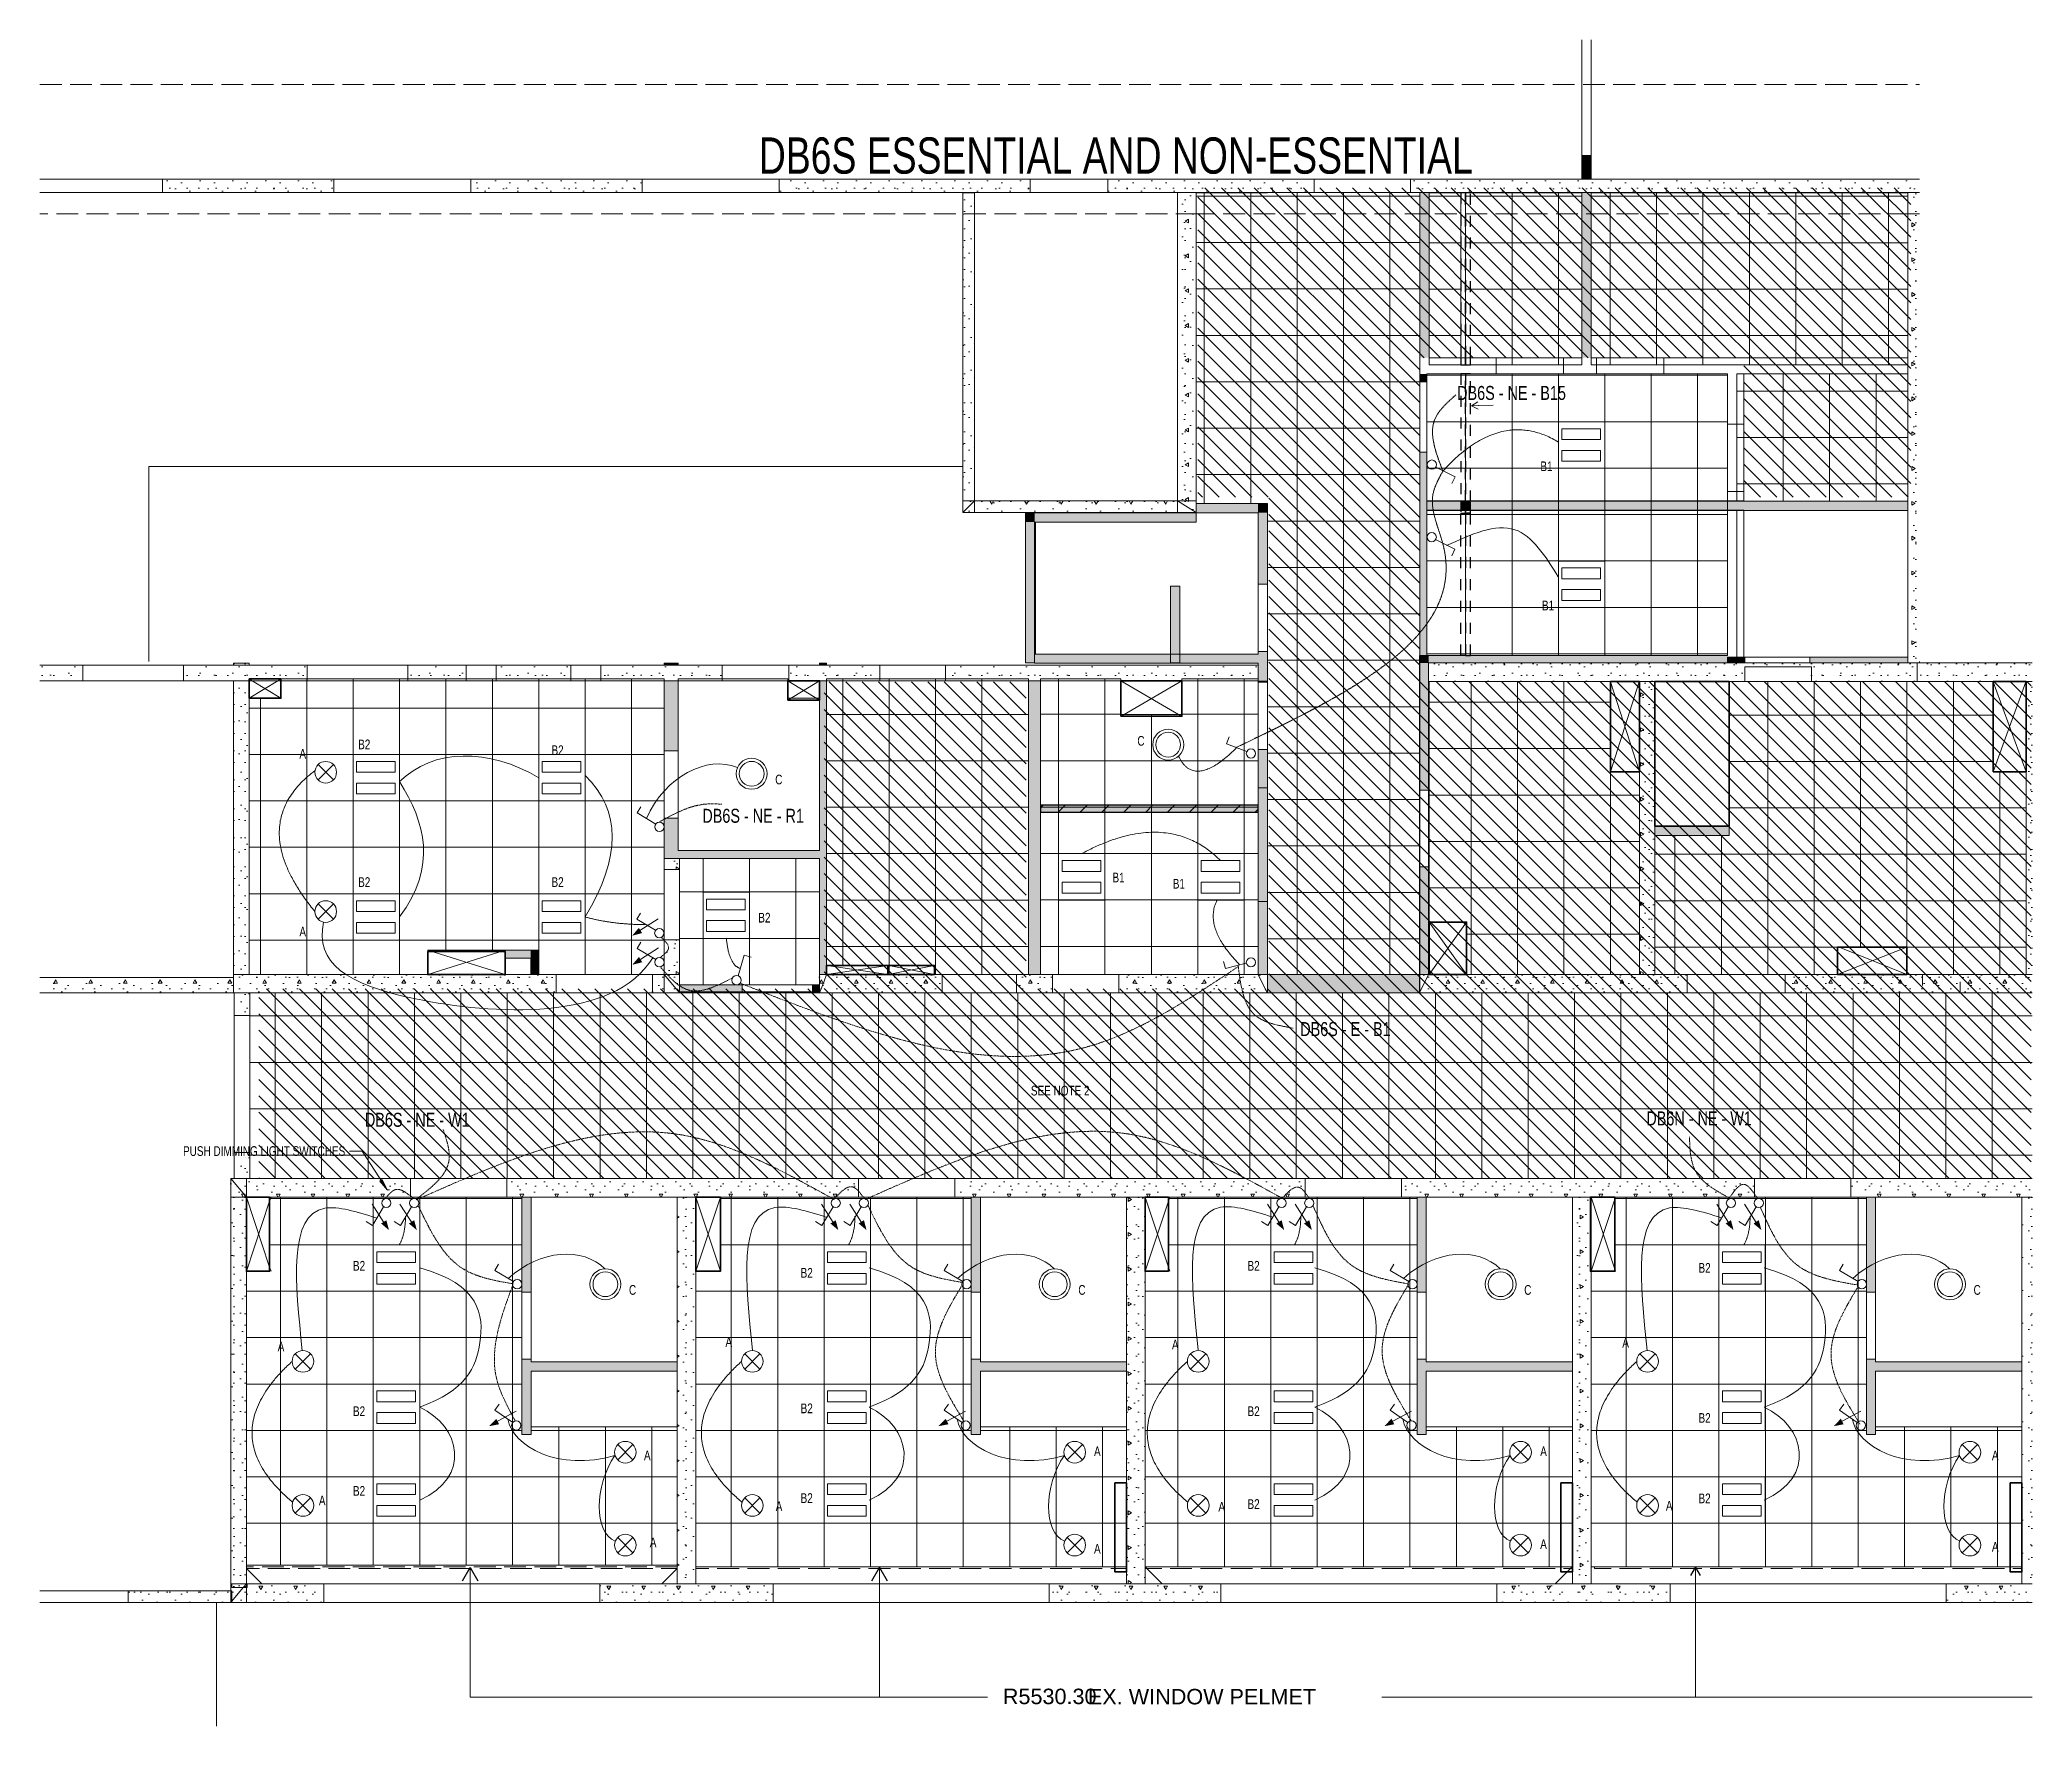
# Model space of a CAD drawing. Header units: millimetres. Extents: x -13681 to 12078, y -5706 to 16092.
import ezdxf

# ---------------------------------------------------------------- set-up
doc = ezdxf.new("R2010")
doc.units = ezdxf.units.MM
for name, pattern in [('DASHED', [19.05, 12.7, -6.35]), ('DASHED2', [9.525, 6.35, -3.175]), ('IMPORT-Hidden Line _2_', [391.222223, 282.222223, -109]), ('IMPORT-Small Dashed _2_', [282.222222, 141.111111, -141.111111])]:
    doc.linetypes.add(name, pattern=pattern)
for name, color, linetype, lineweight in [('0_Pen_No__1', 7, 'Continuous', 13), ('0_Pen_No__195', 252, 'Continuous', 13), ('0_Pen_No__27', 7, 'Continuous', 13), ('0_Pen_No__40', 4, 'Continuous', 18), ('0_Pen_No__41', 50, 'Continuous', 25), ('0_Pen_No__87', 251, 'Continuous', 13), ('A-Des_ Ceiling', 7, 'Continuous', 13), ('A-Des_ Ceiling_Pen_No__19', 7, 'Continuous', 13), ('A-Des_ Ceiling_Pen_No__5', 171, 'Continuous', 18), ('A-Des_ Ceiling_Pen_No__89', 123, 'Continuous', 13), ('A-Des_ Ceiling_Pen_No__90', 132, 'Continuous', 13), ('A-Des_ Columns_Pen_No__183', 20, 'Continuous', 18), ('A-Des_ Columns_Pen_No__24', 104, 'Continuous', 35), ('A-Des_ Columns_Pen_No__28', 14, 'Continuous', 35), ('A-Des_ Roofs_Pen_No__92', 23, 'Continuous', 13), ('A-Des_ Walls', 7, 'Continuous', 13), ('A-Des_ Walls_Pen_No__216', 61, 'Continuous', 18), ('A-Des_ Walls_Pen_No__221', 10, 'Continuous', 13), ('A-Des_ Walls_Pen_No__27', 7, 'Continuous', 13), ('A-Des_ Walls_Pen_No__87', 251, 'Continuous', 13), ('A-DETL-____-OTLN', 10, 'Continuous', 13), ('A-DETL-GENF-OTLN', 92, 'Continuous', 25), ('A-Doc_ Reflected Ceiling Plan_Pen_No__201', 1, 'Continuous', 25), ('A-Doc_ Reflected Ceiling Plan_Pen_No__45', 161, 'Continuous', 25), ('A-Doc_ Reflected Ceiling Plan_Pen_No__46', 5, 'Continuous', 25), ('A-Doc_ Reflected Ceiling Plan_Pen_No__65', 151, 'Continuous', 13), ('A-Doc_ Reflected Ceiling Plan_Pen_No__85', 151, 'Continuous', 13), ('G-____-____-TEXT', 231, 'Continuous', 13), ('L40 Reflected Ceiling Plans_GF Existing Ground Presentation Plan_2_dwg', 8, 'Continuous', 13), ('New_A-Des_ Ceiling', 7, 'Continuous', 13), ('New_A-Des_ Ceiling_Pen_No__89', 123, 'Continuous', 13), ('New_A-Des_ Walls', 7, 'Continuous', 13), ('New_A-Des_ Walls_Pen_No__1', 7, 'Continuous', 13), ('New_A-Des_ Walls_Pen_No__193', 9, 'Continuous', 13), ('New_A-Des_ Walls_Pen_No__195', 252, 'Continuous', 13), ('New_A-Des_ Walls_Pen_No__27', 7, 'Continuous', 13), ('New_A-Des_ Walls_Pen_No__7', 250, 'Continuous', 18), ('New_A-Des_ Walls_Pen_No__87', 251, 'Continuous', 13)]:
    doc.layers.add(name, color=color, linetype=linetype, lineweight=lineweight)
doc.layers.add('_MEC LIGHTING', color=7, linetype='Continuous')
doc.styles.add('Arial', font='arial.ttf', dxfattribs={"height": 200})
doc.styles.add('Arial Narrow', font='ARIALN.TTF', dxfattribs={"width": 0.9, "height": 125})
pattern_1 = [(180, (0, 0), (1e-13, 779.423), [48.75, -401.25]), (180, (-225, -389.7), (1e-13, 779.423), [48.75, -401.25]), (240, (0, 0), (-675, 389.71), [48.75, -401.25]), (240, (-450, 0), (-675, 389.71), [48.75, -401.25]), (300, (-48.75, 0), (675, 389.71), [48.75, -401.25]), (300, (-498.75, 0), (675, 389.71), [48.75, -401.25]), (180, (0, -75), (2e-14, 150), [0, -150, 0, -225]), (225, (-75, -75), (-106.066, 106.066), [0, -112.5, 0, -187.5])]
pattern_2 = [(90, (0, 0), (-779.423, 5e-14), [48.75, -401.25]), (90, (-389.7, 225), (-779.423, 5e-14), [48.75, -401.25]), (150, (0, 0), (389.71, 675), [48.75, -401.25]), (150, (0, 450), (389.71, 675), [48.75, -401.25]), (210, (0, 48.75), (-389.71, 675), [48.75, -401.25]), (210, (0, 498.75), (-389.71, 675), [48.75, -401.25]), (90, (-75, 0), (-150, 9e-15), [0, -150, 0, -225]), (135, (-75, 75), (106.066, 106.066), [0, -112.5, 0, -187.5])]
pattern_3 = [(270, (0, 0), (779.423, 5e-14), [48.75, -401.25]), (270, (389.7, -225), (779.423, 5e-14), [48.75, -401.25]), (330, (0, 0), (389.71, 675), [48.75, -401.25]), (330, (0, -450), (389.71, 675), [48.75, -401.25]), (30, (0, -48.75), (-389.71, 675), [48.75, -401.25]), (30, (0, -498.75), (-389.71, 675), [48.75, -401.25]), (270, (75, 0), (150, 9e-15), [0, -150, 0, -225]), (315, (75, -75), (106.066, 106.066), [0, -112.5, 0, -187.5])]
pattern_4 = [(0, (0, 0), (0, 779.423), [48.75, -401.25]), (0, (225, 389.7), (0, 779.423), [48.75, -401.25]), (60, (0, 0), (-675, 389.71), [48.75, -401.25]), (60, (450, 0), (-675, 389.71), [48.75, -401.25]), (120, (48.75, 0), (675, 389.71), [48.75, -401.25]), (120, (498.75, 0), (675, 389.71), [48.75, -401.25]), (0, (0, 75), (0, 150), [0, -150, 0, -225]), (45, (75, 75), (-106.066, 106.066), [0, -112.5, 0, -187.5])]

msp = doc.modelspace()

# ---------------------------------------------------------------- texts
at = {"layer": 'G-____-____-TEXT', "color": 7, "attachment_point": 1, "style": 'Arial Narrow'}
for s, insert, char_height, width in [('DB6S ESSENTIAL AND NON-ESSENTIAL', (-4385, 14831), 468.48, 10759.47), ('DB6S - NE - B15', (4644, 11618), 180.5, 1575.79), ('B1', (5720, 10642), 125, 191.2), ('B1', (5740, 8842), 125, 191.2), ('B2', (-9566, 7047), 125, 191.2), ('B2', (-7066, 6972), 125, 191.2), ('C', (509, 7093), 125, 111.84), ('A', (-10325, 6927), 125, 104.62), ('C', (-4173, 6593), 125, 111.84), ('DB6S - NE - R1', (-5115, 6152), 180.5, 1575.79), ('B2', (-9566, 5267), 125, 191.2), ('B2', (-7066, 5267), 125, 191.2), ('B1', (187, 5326), 125, 191.2), ('B1', (967, 5246), 125, 191.2), ('B2', (-4392, 4807), 125, 191.2), ('A', (-10325, 4627), 125, 104.62), ('DB6S - E - B1', (2615, 3395), 180.5, 1575.79), ('SEE NOTE 2', (-868, 2571), 125, 923.54), ('DB6S - NE - W1', (-9478, 2222), 180.5, 1575.79), ('DB6N - NE - W1', (7090, 2240), 180.5, 1575.79), ('PUSH DIMMING LIGHT SWITCHES', (-11830, 1790), 125, 2543.35), ('B2', (-9633, 307), 125, 191.2), ('B2', (1933, 307), 125, 191.2), ('B2', (7764, 280), 125, 191.2), ('B2', (-3845, 216), 125, 191.2), ('C', (-6064, -5), 125, 111.84), ('C', (-254, -5), 125, 111.84), ('C', (5511, -5), 125, 111.84), ('C', (11321, -5), 125, 111.84), ('A', (-10606, -737), 125, 104.62), ('A', (-4817, -679), 125, 104.62), ('A', (956, -712), 125, 104.62), ('A', (6779, -688), 125, 104.62), ('B2', (-3845, -1536), 125, 191.2), ('B2', (-9633, -1573), 125, 191.2), ('B2', (1933, -1573), 125, 191.2), ('B2', (7764, -1660), 125, 191.2), ('A', (-5870, -2145), 125, 104.62), ('A', (-51, -2091), 125, 104.62), ('A', (5718, -2091), 125, 104.62), ('A', (11558, -2145), 125, 104.62), ('A', (-10073, -2727), 125, 104.62), ('B2', (-9633, -2603), 125, 191.2), ('A', (-4167, -2802), 125, 104.62), ('B2', (-3845, -2696), 125, 191.2), ('A', (1557, -2807), 125, 104.62), ('B2', (1933, -2773), 125, 191.2), ('A', (7343, -2794), 125, 104.62), ('B2', (7764, -2700), 125, 191.2), ('A', (-5795, -3269), 125, 104.62), ('A', (5718, -3291), 125, 104.62), ('A', (11558, -3325), 125, 104.62), ('A', (-51, -3351), 125, 104.62)]:
    msp.add_mtext(s, dxfattribs=dict(at, insert=insert, char_height=char_height, width=width))

# ---------------------------------------------------------------- blocks, each defined once
blk = doc.blocks.new('L40 Reflected Ceiling Plans_GF Existing Ground Presentation Plan_2_dwg_Slab_1_4-12208742-Existing Enlarged Layout 1 RCP')
at = {"layer": 'A-Des_ Ceiling'}
h = blk.add_hatch(dxfattribs=at)
h.set_pattern_fill('FP_1', color=253, style=0, pattern_type=2)
h.set_pattern_definition([(0, (689.7, 7373.3), (0, 600), []), (90, (689.7, 7373.3), (-600, 4e-14), [])])
h.paths.add_polyline_path([(-745, 4008), (2070, 4008), (2070, 7833), (1085, 7833), (1085, 7373), (295, 7373), (295, 7833), (-745, 7833), (-745, 5193)])
at = {"layer": 'A-Des_ Ceiling_Pen_No__89', "color": 253}
for p, q in [((2070, 7808), (2070, 7833)), ((2070, 7790), (2070, 7808)), ((2070, 6920), (2070, 7790)), ((2070, 6423), (2070, 6920)), ((-745, 6198), (-745, 6108)), ((2070, 6198), (2070, 6423)), ((2070, 6108), (2070, 6198)), ((-745, 6108), (-745, 4008)), ((2070, 4953), (2070, 6108)), ((2070, 4008), (2070, 4953)), ((-745, 4008), (-590, 4008)), ((-590, 4008), (270, 4008)), ((270, 4008), (2070, 4008))]:
    blk.add_line(p, q, dxfattribs=at)
at = {"layer": 'A-Des_ Ceiling_Pen_No__89', "color": 253, "flags": 128}
for points in [[(295, 7808), (295, 7833), (-745, 7833), (-745, 6198)], [(1085, 7808), (1085, 7373), (295, 7373), (295, 7808)], [(2070, 7833), (1085, 7833), (1085, 7808)]]:
    blk.add_lwpolyline(points, dxfattribs=at)
blk = doc.blocks.new('L40 Reflected Ceiling Plans_GF Existing Ground Presentation Plan_2_dwg_Slab_2_4-12208772-Existing Enlarged Layout 1 RCP')
at = {"layer": 'A-Des_ Ceiling'}
h = blk.add_hatch(dxfattribs=at)
h.set_pattern_fill('FP_2', color=253, style=0, pattern_type=2)
h.set_pattern_definition([(90, (-7569.9, -1884.13), (-600, 4e-14), []), (180, (-7569.9, -1884.13), (-7e-14, 600), [])])
h.paths.add_polyline_path([(-7241, -3624), (-5440, -3624), (-5440, -1837), (-7330, -1837), (-7330, -1937), (-7450, -1937), (-7450, 1133), (-10710, 1133), (-10710, 173), (-11010, 173), (-11010, -3624), (-7330, -3624)])
h.paths.add_polyline_path([(-7874, -1829), (-7780, -1733), (-7743, -1804), (-7761, -1807)])
h.paths.add_polyline_path([(-8807, 705), (-8909, 791), (-8841, 834), (-8814, 732)])
h.paths.add_polyline_path([(-9167, 705), (-9269, 791), (-9201, 834), (-9195, 813)])
at = {"layer": 'A-Des_ Ceiling_Pen_No__89', "color": 253}
for p, q in [((-8890, 1133), (-10710, 1133)), ((-7645, 1133), (-8890, 1133)), ((-7450, 1133), (-7645, 1133)), ((-7450, -97), (-7450, 1133)), ((-11010, 173), (-11010, -3624)), ((-7450, -962), (-7450, -97)), ((-7450, -1937), (-7450, -962)), ((-7330, -1937), (-7450, -1937)), ((-7330, -1837), (-7330, -1937)), ((-5440, -1837), (-7330, -1837)), ((-5440, -3624), (-5440, -1837)), ((-11010, -3624), (-5440, -3624))]:
    blk.add_line(p, q, dxfattribs=at)
at = {"layer": 'A-Des_ Ceiling_Pen_No__89', "color": 253, "flags": 128}
blk.add_lwpolyline([(-10710, 1133), (-10710, 173), (-11010, 173)], dxfattribs=at)
blk = doc.blocks.new('L40 Reflected Ceiling Plans_GF Existing Ground Presentation Plan_2_dwg_Slab_3_4-12208773-Existing Enlarged Layout 1 RCP')
at = {"layer": 'A-Des_ Ceiling_Pen_No__89', "color": 253}
for p, q in [((-7330, 1133), (-7330, -97)), ((-7330, -97), (-7330, -962)), ((-7330, -962), (-7330, -997))]:
    blk.add_line(p, q, dxfattribs=at)
at = {"layer": 'A-Des_ Ceiling_Pen_No__89', "color": 253, "flags": 128}
blk.add_lwpolyline([(-7330, -997), (-5440, -997), (-5440, 1133), (-7330, 1133)], dxfattribs=at)
blk = doc.blocks.new('L40 Reflected Ceiling Plans_GF Existing Ground Presentation Plan_2_dwg_Slab_4_4-12208774-Existing Enlarged Layout 1 RCP')
at = {"layer": 'A-Des_ Ceiling'}
h = blk.add_hatch(dxfattribs=at)
h.set_pattern_fill('FP_3', color=253, style=0, pattern_type=2)
h.set_pattern_definition([(0, (-1741.86, -1884.13), (0, 600), []), (90, (-1741.86, -1884.13), (-600, 4e-14), [])])
h.paths.add_polyline_path([(-801, -3647), (370, -3647), (370, -1837), (-1520, -1837), (-1520, -1937), (-1640, -1937), (-1640, 1133), (-4882, 1133), (-4882, 173), (-5200, 173), (-5200, -3647), (-1520, -3647)])
h.paths.add_polyline_path([(-2064, -1829), (-1970, -1733), (-1933, -1804), (-1951, -1807)])
h.paths.add_polyline_path([(-2992, 705), (-3094, 791), (-3026, 834), (-2999, 731)])
h.paths.add_polyline_path([(-3357, 705), (-3459, 791), (-3391, 834), (-3385, 813)])
at = {"layer": 'A-Des_ Ceiling_Pen_No__89', "color": 253}
for p, q in [((-3095, 1133), (-4882, 1133)), ((-1850, 1133), (-3095, 1133)), ((-5200, 173), (-5200, -3647)), ((-1640, -962), (-1640, -97)), ((-1640, -1937), (-1640, -962)), ((-1520, -1937), (-1640, -1937)), ((-1520, -1837), (-1520, -1937)), ((370, -1837), (-1520, -1837)), ((370, -3647), (370, -1837)), ((-5200, -3647), (370, -3647))]:
    blk.add_line(p, q, dxfattribs=at)
at = {"layer": 'A-Des_ Ceiling_Pen_No__89', "color": 253, "flags": 128}
for points in [[(-4882, 1133), (-4882, 173), (-5200, 173)], [(-1640, -97), (-1640, 1133), (-1850, 1133)]]:
    blk.add_lwpolyline(points, dxfattribs=at)
blk = doc.blocks.new('L40 Reflected Ceiling Plans_GF Existing Ground Presentation Plan_2_dwg_Slab_5_4-12208775-Existing Enlarged Layout 1 RCP')
at = {"layer": 'A-Des_ Ceiling'}
h = blk.add_hatch(dxfattribs=at)
h.set_pattern_fill('FP_4', color=253, style=0, pattern_type=2)
h.set_pattern_definition([(0, (4033.8, -1884.13), (0, 600), []), (90, (4033.8, -1884.13), (-600, 4e-14), [])])
h.paths.add_polyline_path([(6135, -3647), (6135, -1837), (4245, -1837), (4245, -1937), (4125, -1937), (4125, 1133), (910, 1133), (910, 173), (610, 173), (610, -3647), (5639, -3647)])
h.paths.add_polyline_path([(3701, -1829), (3795, -1733), (3832, -1804), (3814, -1807)])
h.paths.add_polyline_path([(2766, 705), (2664, 791), (2732, 834), (2761, 726)])
h.paths.add_polyline_path([(2408, 705), (2306, 791), (2374, 834), (2380, 813)])
at = {"layer": 'A-Des_ Ceiling_Pen_No__89', "color": 253}
for p, q in [((2680, 1133), (910, 1133)), ((3925, 1133), (2680, 1133)), ((610, 173), (610, -3647)), ((4125, -962), (4125, -97)), ((4125, -1937), (4125, -962)), ((4245, -1937), (4125, -1937)), ((4245, -1837), (4245, -1937)), ((6135, -1837), (4245, -1837)), ((6135, -3647), (6135, -1837)), ((610, -3647), (6135, -3647))]:
    blk.add_line(p, q, dxfattribs=at)
at = {"layer": 'A-Des_ Ceiling_Pen_No__89', "color": 253, "flags": 128}
for points in [[(910, 1133), (910, 173), (610, 173)], [(4125, -97), (4125, 1133), (3925, 1133)]]:
    blk.add_lwpolyline(points, dxfattribs=at)
blk = doc.blocks.new('L40 Reflected Ceiling Plans_GF Existing Ground Presentation Plan_2_dwg_Slab_6_4-12208776-Existing Enlarged Layout 1 RCP')
at = {"layer": 'A-Des_ Ceiling'}
h = blk.add_hatch(dxfattribs=at)
h.set_pattern_fill('FP_5', color=253, style=0, pattern_type=2)
h.set_pattern_definition([(0, (9828.4, -1884.13), (0, 600), []), (90, (9828.4, -1884.13), (-600, 4e-14), [])])
h.paths.add_polyline_path([(9935, -3647), (11945, -3647), (11945, -1837), (10055, -1837), (10055, -1937), (9935, -1937), (9935, 1133), (6684, 1133), (6684, 173), (6375, 173), (6375, -3647)])
h.paths.add_polyline_path([(9511, -1829), (9605, -1733), (9642, -1804), (9624, -1807)])
h.paths.add_polyline_path([(8218, 705), (8116, 791), (8184, 834), (8190, 813)])
h.paths.add_polyline_path([(8578, 705), (8476, 791), (8544, 834), (8571, 731)])
at = {"layer": 'A-Des_ Ceiling_Pen_No__89', "color": 253}
for p, q in [((8490, 1133), (6684, 1133)), ((9735, 1133), (8490, 1133)), ((9935, 1133), (9735, 1133)), ((9935, -97), (9935, 1133)), ((6375, 173), (6375, -3647)), ((9935, -962), (9935, -97)), ((9935, -1937), (9935, -962)), ((10055, -1937), (9935, -1937)), ((10055, -1837), (10055, -1937)), ((11945, -1837), (10055, -1837)), ((11945, -3647), (11945, -1837)), ((6375, -3647), (11945, -3647))]:
    blk.add_line(p, q, dxfattribs=at)
at = {"layer": 'A-Des_ Ceiling_Pen_No__89', "color": 253, "flags": 128}
blk.add_lwpolyline([(6684, 1133), (6684, 173), (6375, 173)], dxfattribs=at)
blk = doc.blocks.new('L40 Reflected Ceiling Plans_GF Existing Ground Presentation Plan_2_dwg_Slab_9_4-12208779-Existing Enlarged Layout 1 RCP')
at = {"layer": 'A-Des_ Ceiling'}
h = blk.add_hatch(dxfattribs=at)
h.set_pattern_fill('FP_6', color=253, style=0, pattern_type=2)
h.set_pattern_definition([(0, (-7230.3, 4453.7), (0, 600), []), (90, (-7230.3, 4453.7), (-600, 4e-14), [])])
h.paths.add_polyline_path([(-5760, 4008), (-5610, 4008), (-5610, 7833), (-10565, 7833), (-10565, 7583), (-10975, 7583), (-10975, 4008), (-8665, 4008), (-8665, 4326), (-7230, 4326), (-7230, 4008), (-5913, 4008)])
h.paths.add_polyline_path([(-6021, 4135), (-5935, 4237), (-5892, 4169), (-5913, 4164)])
h.paths.add_polyline_path([(-6024, 4511), (-5937, 4613), (-5894, 4546), (-6021, 4512)])
at = {"layer": 'A-Des_ Ceiling_Pen_No__89', "color": 253}
for p, q in [((-8925, 7833), (-10225, 7833)), ((-8168, 7833), (-8925, 7833)), ((-7783, 7833), (-8168, 7833)), ((-6814, 7833), (-7783, 7833)), ((-6429, 7833), (-6814, 7833)), ((-5610, 6032), (-5610, 6902)), ((-5610, 5368), (-5610, 6032)), ((-5610, 4458), (-5610, 5368)), ((-7230, 4008), (-7005, 4008)), ((-7005, 4008), (-5760, 4008))]:
    blk.add_line(p, q, dxfattribs=at)
at = {"layer": 'A-Des_ Ceiling_Pen_No__89', "color": 253, "flags": 128}
for points in [[(-10565, 7808), (-10565, 7583), (-10975, 7583)], [(-10225, 7833), (-10565, 7833), (-10565, 7808)], [(-5610, 6902), (-5610, 7833), (-6429, 7833)], [(-10975, 7583), (-10975, 4008), (-8665, 4008)], [(-5760, 4008), (-5610, 4008), (-5610, 4458)], [(-8665, 4008), (-8665, 4326), (-7665, 4326)], [(-7665, 4326), (-7230, 4326), (-7230, 4008)]]:
    blk.add_lwpolyline(points, dxfattribs=at)
blk = doc.blocks.new('L40 Reflected Ceiling Plans_GF Existing Ground Presentation Plan_2_dwg_Slab_10_4-12208780-Existing Enlarged Layout 1 RCP')
at = {"layer": 'A-Des_ Ceiling'}
h = blk.add_hatch(dxfattribs=at)
h.set_pattern_fill('FP_7', color=253, style=0, pattern_type=2)
h.set_pattern_definition([(0, (-4505.3, 3876.3), (0, 600), []), (90, (-4505.3, 3876.3), (-600, 4e-14), [])])
h.paths.add_polyline_path([(-5410, 3876), (-3600, 3876), (-3600, 5508), (-5410, 5508), (-5410, 4008)])
at = {"layer": 'A-Des_ Ceiling_Pen_No__89', "color": 253}
for p, q in [((-5410, 5368), (-5410, 4458)), ((-5410, 4458), (-5410, 3876)), ((-5410, 3876), (-4601, 3876)), ((-4601, 3876), (-3691, 3876)), ((-3691, 3876), (-3600, 3876))]:
    blk.add_line(p, q, dxfattribs=at)
at = {"layer": 'A-Des_ Ceiling_Pen_No__89', "color": 253, "flags": 128}
blk.add_lwpolyline([(-3600, 3876), (-3600, 5508), (-5410, 5508), (-5410, 5368)], dxfattribs=at)
blk = doc.blocks.new('L40 Reflected Ceiling Plans_GF Existing Ground Presentation Plan_2_dwg_Slab_21_4-12208790-Existing Enlarged Layout 1 RCP')
at = {"layer": 'A-Des_ Ceiling'}
h = blk.add_hatch(dxfattribs=at)
h.set_pattern_fill('FP_8', color=253, style=0, pattern_type=2)
h.set_pattern_definition([(0, (8259.7, 10950.8), (0, 600), []), (90, (8259.7, 10950.8), (-600, 4e-14), [])])
h.paths.add_polyline_path([(10470, 10128), (10470, 11773), (8260, 11773), (8260, 10128), (8350, 10128)])
at = {"layer": 'A-Des_ Ceiling_Pen_No__89', "color": 253}
for p, q in [((10470, 11773), (8350, 11773)), ((10470, 10179), (10470, 11773)), ((8260, 10128), (8350, 10128))]:
    blk.add_line(p, q, dxfattribs=at)
at = {"layer": 'A-Des_ Ceiling_Pen_No__89', "color": 253, "flags": 128}
for points in [[(8350, 11773), (8260, 11773), (8260, 10128)], [(8350, 10128), (10470, 10128), (10470, 10179)]]:
    blk.add_lwpolyline(points, dxfattribs=at)
blk = doc.blocks.new('L40 Reflected Ceiling Plans_GF Existing Ground Presentation Plan_2_dwg_Slab_22_4-12208791-Existing Enlarged Layout 1 RCP')
at = {"layer": 'A-Des_ Ceiling'}
h = blk.add_hatch(dxfattribs=at)
h.set_pattern_fill('FP_9', color=253, style=0, pattern_type=2)
h.set_pattern_definition([(0, (10459.7, 4363.3), (0, 600), []), (90, (10459.7, 4363.3), (-600, 4e-14), [])])
h.paths.add_polyline_path([(8885, 4008), (9560, 4008), (9560, 4363), (10460, 4363), (10460, 4008), (12000, 4008), (12000, 6628), (11575, 6628), (11575, 7798), (8160, 7798), (8160, 5808), (7200, 5808), (7200, 4008), (8820, 4008)])
at = {"layer": 'A-Des_ Ceiling_Pen_No__89', "color": 253}
for p, q in [((8365, 7798), (8160, 7798)), ((8160, 7798), (8160, 7793)), ((8160, 7793), (8160, 5928)), ((9225, 7798), (8365, 7798)), ((11575, 7798), (9225, 7798)), ((11575, 7793), (11575, 7798)), ((7620, 4008), (8885, 4008)), ((8885, 4008), (9560, 4008))]:
    blk.add_line(p, q, dxfattribs=at)
at = {"layer": 'A-Des_ Ceiling_Pen_No__89', "color": 253, "flags": 128}
for points in [[(12000, 6628), (11575, 6628), (11575, 7793)], [(10460, 4008), (12000, 4008), (12000, 6628)], [(8160, 5928), (8160, 5808), (7200, 5808)], [(7200, 5808), (7200, 4008), (7620, 4008)], [(9560, 4008), (9560, 4363), (10460, 4363), (10460, 4008)]]:
    blk.add_lwpolyline(points, dxfattribs=at)
blk = doc.blocks.new('L40 Reflected Ceiling Plans_GF Existing Ground Presentation Plan_2_dwg_Slab_23_4-12208792-Existing Enlarged Layout 1 RCP')
at = {"layer": 'A-Des_ Ceiling'}
h = blk.add_hatch(dxfattribs=at)
h.set_pattern_fill('FP_10', color=253, style=0, pattern_type=2)
h.set_pattern_definition([(0, (6624.7, 6329.8), (0, 600), []), (90, (6624.7, 6329.8), (-600, 4e-14), [])])
h.paths.add_polyline_path([(5639, 4008), (7000, 4008), (7000, 6628), (6625, 6628), (6625, 7798), (4280, 7798), (4280, 4688), (4765, 4688), (4765, 4008)])
at = {"layer": 'A-Des_ Ceiling_Pen_No__89', "color": 253}
for p, q in [((6625, 7798), (4280, 7798)), ((4280, 7798), (4280, 7793)), ((4280, 7793), (4280, 4688)), ((6625, 7793), (6625, 7798))]:
    blk.add_line(p, q, dxfattribs=at)
at = {"layer": 'A-Des_ Ceiling_Pen_No__89', "color": 253, "flags": 128}
for points in [[(7000, 6628), (6625, 6628), (6625, 7793)], [(4765, 4008), (7000, 4008), (7000, 6628)], [(4280, 4688), (4765, 4688), (4765, 4008)]]:
    blk.add_lwpolyline(points, dxfattribs=at)
blk = doc.blocks.new('L40 Reflected Ceiling Plans_GF Existing Ground Presentation Plan_2_dwg_Slab_24_4-12208793-Existing Enlarged Layout 1 RCP')
at = {"layer": 'A-Des_ Ceiling'}
h = blk.add_hatch(dxfattribs=at)
h.set_pattern_fill('FP_11', color=253, style=0, pattern_type=2)
h.set_pattern_definition([(0, (22361.76, 2873.3), (0, 600), []), (90, (22361.76, 2873.3), (-600, 4e-14), [])])
h.paths.add_polyline_path([(5639, 1373), (12078, 1373), (12078, 3773), (-10965, 3773), (-10965, 1373), (4275, 1373)])
at = {"layer": 'A-Des_ Ceiling_Pen_No__89', "color": 253}
for p, q in [((-10965, 3773), (-10965, 3482)), ((-10850, 3773), (-10965, 3773)), ((-7005, 3773), (-10850, 3773)), ((-5760, 3773), (-7005, 3773)), ((-5410, 3773), (-5760, 3773)), ((-3600, 3773), (-5410, 3773)), ((-2015, 3773), (-3600, 3773)), ((-1055, 3773), (-2015, 3773)), ((-590, 3773), (-1055, 3773)), ((270, 3773), (-590, 3773)), ((2190, 3773), (270, 3773)), ((4155, 3773), (2190, 3773)), ((8885, 3773), (7620, 3773)), ((12065, 3773), (8885, 3773)), ((12078, 3773), (12065, 3773)), ((-10965, 3482), (-10965, 1707)), ((-10850, 1373), (-8890, 1373)), ((-8890, 1373), (-7645, 1373)), ((-7645, 1373), (-3095, 1373)), ((-3095, 1373), (-1850, 1373)), ((-1850, 1373), (2680, 1373)), ((2680, 1373), (3925, 1373)), ((3925, 1373), (8490, 1373)), ((8490, 1373), (9735, 1373)), ((9735, 1373), (12065, 1373)), ((12065, 1373), (12078, 1373))]:
    blk.add_line(p, q, dxfattribs=at)
at = {"layer": 'A-Des_ Ceiling_Pen_No__89', "color": 253, "flags": 128}
for points in [[(7620, 3773), (4160, 3773), (4155, 3773)], [(-10965, 1707), (-10965, 1373), (-10850, 1373)]]:
    blk.add_lwpolyline(points, dxfattribs=at)
blk = doc.blocks.new('L40 Reflected Ceiling Plans_GF Existing Ground Presentation Plan_2_dwg_Slab_25_4-12208794-Existing Enlarged Layout 1 RCP')
at = {"layer": 'A-Des_ Ceiling'}
h = blk.add_hatch(dxfattribs=at)
h.set_pattern_fill('FP_12', color=253, style=0, pattern_type=2)
h.set_pattern_definition([(0, (3174.7, 5071.1), (0, 600), []), (90, (3174.7, 5071.1), (-600, 4e-14), [])])
h.paths.add_polyline_path([(2190, 4008), (4160, 4008), (4160, 14118), (2190, 14118), (2190, 14113), (1270, 14113), (1270, 10098), (2190, 10098), (2190, 4953)])
at = {"layer": 'A-Des_ Ceiling_Pen_No__89', "color": 253}
for p, q in [((1290, 14113), (1270, 14113)), ((2797, 14118), (2190, 14118)), ((4042, 14118), (2797, 14118)), ((4160, 14118), (4042, 14118)), ((4160, 11983), (4160, 14118)), ((4160, 11773), (4160, 11983)), ((4160, 11673), (4160, 11773)), ((4160, 10763), (4160, 11673)), ((4160, 6393), (4160, 10763)), ((2190, 9056), (2190, 8186)), ((2190, 8186), (2190, 7790)), ((2190, 7790), (2190, 6920)), ((2190, 6920), (2190, 6423)), ((2190, 6423), (2190, 4953)), ((4160, 5403), (4160, 6393)), ((4160, 4008), (4160, 5403)), ((2190, 4953), (2190, 4008)), ((2190, 4008), (2211, 4008)), ((2211, 4008), (4155, 4008)), ((4155, 4008), (4160, 4008))]:
    blk.add_line(p, q, dxfattribs=at)
at = {"layer": 'A-Des_ Ceiling_Pen_No__89', "color": 253, "flags": 128}
for points in [[(1270, 14113), (1270, 10098), (2190, 10098), (2190, 9056)], [(2190, 14118), (2190, 14113), (1290, 14113)]]:
    blk.add_lwpolyline(points, dxfattribs=at)
blk = doc.blocks.new('L40 Reflected Ceiling Plans_GF Existing Ground Presentation Plan_2_dwg_Slab_30_4-12208799-Existing Enlarged Layout 1 RCP')
at = {"layer": 'A-Des_ Ceiling'}
h = blk.add_hatch(dxfattribs=at)
h.set_pattern_fill('FP_13', color=253, style=0, pattern_type=2)
h.set_pattern_definition([(0, (4753, 12869.2), (0, 600), []), (90, (4753, 12869.2), (-600, 4e-14), [])])
h.paths.add_polyline_path([(5639, 11893), (6255, 11893), (6255, 14113), (4753, 14113), (4753, 11893)])
at = {"layer": 'A-Des_ Ceiling_Pen_No__89', "color": 253}
for p, q in [((6255, 11983), (6255, 14113)), ((4753, 11983), (4753, 11893))]:
    blk.add_line(p, q, dxfattribs=at)
at = {"layer": 'A-Des_ Ceiling_Pen_No__89', "color": 253, "flags": 128}
for points in [[(6255, 14113), (4753, 14113), (4753, 11983)], [(4753, 11893), (6255, 11893), (6255, 11983)]]:
    blk.add_lwpolyline(points, dxfattribs=at)
blk = doc.blocks.new('L40 Reflected Ceiling Plans_GF Existing Ground Presentation Plan_2_dwg_Slab_31_4-12208800-Existing Enlarged Layout 1 RCP')
at = {"layer": 'A-Des_ Ceiling'}
h = blk.add_hatch(dxfattribs=at)
h.set_pattern_fill('FP_14', color=253, style=0, pattern_type=2)
h.set_pattern_definition([(0, (4279.7, 12869.2), (0, 600), []), (90, (4279.7, 12869.2), (-600, 4e-14), [])])
h.paths.add_polyline_path([(4280, 11893), (4690, 11893), (4690, 14113), (4280, 14113), (4280, 11983)])
at = {"layer": 'A-Des_ Ceiling_Pen_No__89', "color": 253}
for p, q in [((4280, 14113), (4280, 11983)), ((4280, 11983), (4280, 11893))]:
    blk.add_line(p, q, dxfattribs=at)
at = {"layer": 'A-Des_ Ceiling_Pen_No__89', "color": 253, "flags": 128}
for points in [[(4690, 11983), (4690, 14113), (4280, 14113)], [(4280, 11893), (4690, 11893), (4690, 11983)]]:
    blk.add_lwpolyline(points, dxfattribs=at)
blk = doc.blocks.new('L40 Reflected Ceiling Plans_GF Existing Ground Presentation Plan_2_dwg_Slab_32_4-12208801-Existing Enlarged Layout 1 RCP')
at = {"layer": 'A-Des_ Ceiling'}
h = blk.add_hatch(dxfattribs=at)
h.set_pattern_fill('FP_15', color=253, style=0, pattern_type=2)
h.set_pattern_definition([(0, (8422.2, 12869.2), (0, 600), []), (90, (8422.2, 12869.2), (-600, 4e-14), [])])
h.paths.add_polyline_path([(8261, 11893), (10470, 11893), (10470, 14113), (6375, 14113), (6375, 11893)])
at = {"layer": 'A-Des_ Ceiling_Pen_No__89', "color": 253}
for p, q in [((6375, 14113), (6375, 11983)), ((10470, 14113), (6375, 14113)), ((10470, 11893), (10470, 14113)), ((6375, 11983), (6375, 11893)), ((6375, 11893), (8350, 11893)), ((8350, 11893), (10470, 11893))]:
    blk.add_line(p, q, dxfattribs=at)
blk = doc.blocks.new('L40 Reflected Ceiling Plans_GF Existing Ground Presentation Plan_2_dwg_Slab_33_4-12208802-Existing Enlarged Layout 1 RCP')
at = {"layer": 'A-Des_ Ceiling'}
h = blk.add_hatch(dxfattribs=at)
h.set_pattern_fill('FP_16', color=253, style=0, pattern_type=2)
h.set_pattern_definition([(0, (-900.3, 4372.7), (0, 600), []), (90, (-900.3, 4372.7), (-600, 4e-14), [])])
h.paths.add_polyline_path([(-900, 4008), (-900, 7833), (-3510, 7833), (-3510, 4128), (-2715, 4128), (-2715, 4008), (-929, 4008)])
at = {"layer": 'A-Des_ Ceiling_Pen_No__89', "color": 253}
for p, q in [((-3510, 7793), (-3510, 4128)), ((-1972, 7833), (-2822, 7833)), ((-2715, 4008), (-2015, 4008)), ((-2015, 4008), (-1055, 4008)), ((-1055, 4008), (-929, 4008))]:
    blk.add_line(p, q, dxfattribs=at)
at = {"layer": 'A-Des_ Ceiling_Pen_No__89', "color": 253, "flags": 128}
for points in [[(-2822, 7833), (-3510, 7833), (-3510, 7793)], [(-929, 4008), (-900, 4008), (-900, 7833), (-1972, 7833)], [(-3510, 4128), (-2715, 4128), (-2715, 4008)]]:
    blk.add_lwpolyline(points, dxfattribs=at)
blk = doc.blocks.new('L40 Reflected Ceiling Plans_GF Existing Ground Presentation Plan_2_dwg_Slab_41_4-12208810-Existing Enlarged Layout 1 RCP')
at = {"layer": 'A-Des_ Ceiling_Pen_No__89', "color": 253}
for p, q in [((10055, 1133), (10055, -97)), ((10055, -97), (10055, -962)), ((10055, -962), (10055, -997))]:
    blk.add_line(p, q, dxfattribs=at)
at = {"layer": 'A-Des_ Ceiling_Pen_No__89', "color": 253, "flags": 128}
blk.add_lwpolyline([(10055, -997), (11945, -997), (11945, 1133), (10055, 1133)], dxfattribs=at)
blk = doc.blocks.new('L40 Reflected Ceiling Plans_GF Existing Ground Presentation Plan_2_dwg_Slab_42_4-12208811-Existing Enlarged Layout 1 RCP')
at = {"layer": 'A-Des_ Ceiling_Pen_No__89', "color": 253}
for p, q in [((6135, 1133), (4245, 1133)), ((4245, 1133), (4245, -97)), ((4245, -97), (4245, -962)), ((4245, -962), (4245, -997))]:
    blk.add_line(p, q, dxfattribs=at)
at = {"layer": 'A-Des_ Ceiling_Pen_No__89', "color": 253, "flags": 128}
blk.add_lwpolyline([(4245, -997), (6135, -997), (6135, 1133)], dxfattribs=at)
blk = doc.blocks.new('L40 Reflected Ceiling Plans_GF Existing Ground Presentation Plan_2_dwg_Slab_43_4-12208812-Existing Enlarged Layout 1 RCP')
at = {"layer": 'A-Des_ Ceiling_Pen_No__89', "color": 253}
for p, q in [((-1520, 1133), (-1520, -97)), ((-1520, -97), (-1520, -962)), ((-1520, -962), (-1520, -997))]:
    blk.add_line(p, q, dxfattribs=at)
at = {"layer": 'A-Des_ Ceiling_Pen_No__89', "color": 253, "flags": 128}
blk.add_lwpolyline([(-1520, -997), (370, -997), (370, 1133), (-1520, 1133)], dxfattribs=at)
blk = doc.blocks.new('L40 Reflected Ceiling Plans_GF Existing Ground Presentation Plan_2_dwg_Slab_44_4-12208813-Existing Enlarged Layout 1 RCP')
at = {"layer": 'A-Des_ Ceiling_Pen_No__89', "color": 253}
for p, q in [((-5440, 1133), (-7330, 1133)), ((-7330, 1133), (-7330, -97)), ((-5440, -997), (-5440, 1133)), ((-7330, -97), (-7330, -962)), ((-7330, -962), (-7330, -997)), ((-7330, -997), (-5440, -997))]:
    blk.add_line(p, q, dxfattribs=at)
blk = doc.blocks.new('L40 Reflected Ceiling Plans_GF Existing Ground Presentation Plan_2_dwg_Slab_45_4-12208814-Existing Enlarged Layout 1 RCP')
at = {"layer": 'A-Des_ Ceiling_Pen_No__89', "color": 253}
for p, q in [((-5430, 6902), (-5430, 6032)), ((-5430, 6032), (-5430, 5613))]:
    blk.add_line(p, q, dxfattribs=at)
at = {"layer": 'A-Des_ Ceiling_Pen_No__89', "color": 253, "flags": 128}
for points in [[(-4860, 7833), (-5430, 7833), (-5430, 6902)], [(-3600, 7583), (-4010, 7583), (-4010, 7833), (-4860, 7833)], [(-5430, 5613), (-3600, 5613), (-3600, 7583)]]:
    blk.add_lwpolyline(points, dxfattribs=at)
blk = doc.blocks.new('L40 Reflected Ceiling Plans_GF Existing Ground Presentation Plan_2_dwg_Slab_46_4-12208815-Existing Enlarged Layout 1 RCP')
at = {"layer": 'A-Des_ Ceiling_Pen_No__89', "color": 253}
for p, q in [((10470, 10008), (8350, 10008)), ((10470, 8113), (10470, 10008)), ((8260, 8113), (8365, 8113)), ((8365, 8113), (9205, 8113)), ((9205, 8113), (10470, 8113))]:
    blk.add_line(p, q, dxfattribs=at)
at = {"layer": 'A-Des_ Ceiling_Pen_No__89', "color": 253, "flags": 128}
blk.add_lwpolyline([(8350, 10008), (8260, 10008), (8260, 8113)], dxfattribs=at)
blk = doc.blocks.new('L40 Reflected Ceiling Plans_GF Existing Ground Presentation Plan_2_dwg_Slab_47_4-12208816-Existing Enlarged Layout 1 RCP')
at = {"layer": 'New_A-Des_ Ceiling'}
h = blk.add_hatch(dxfattribs=at)
h.set_pattern_fill('FP_17', color=253, style=0, pattern_type=2)
h.set_pattern_definition([(0, (4753, 8155.3), (0, 600), []), (90, (4753, 8155.3), (-600, 4e-14), [])])
h.paths.add_polyline_path([(5639, 8133), (8140, 8133), (8140, 11773), (4250, 11773), (4250, 8133), (4275, 8133)])
at = {"layer": 'New_A-Des_ Ceiling_Pen_No__89', "color": 253}
for p, q in [((4250, 11773), (4250, 11673)), ((4250, 11673), (4250, 10763)), ((4250, 10763), (4250, 8133)), ((4250, 8133), (8140, 8133))]:
    blk.add_line(p, q, dxfattribs=at)
at = {"layer": 'New_A-Des_ Ceiling_Pen_No__89', "color": 253, "flags": 128}
blk.add_lwpolyline([(8140, 8133), (8140, 11773), (4250, 11773)], dxfattribs=at)
blk = doc.blocks.new('L40 Reflected Ceiling Plans_GF Existing Ground Presentation Plan_2_dwg_Slab_48_4-12208817-Existing Enlarged Layout 1 RCP')
at = {"layer": 'A-Des_ Ceiling_Pen_No__89', "color": 253}
for p, q in [((1270, 9858), (-809, 9858)), ((-809, 9858), (-809, 8153)), ((2070, 8186), (2070, 9056)), ((-809, 8153), (939, 8153)), ((939, 8153), (1059, 8153))]:
    blk.add_line(p, q, dxfattribs=at)
at = {"layer": 'A-Des_ Ceiling_Pen_No__89', "color": 253, "flags": 128}
for points in [[(2070, 9056), (2070, 9858), (2070, 9978), (1270, 9978), (1270, 9858)], [(1059, 8153), (2070, 8153), (2070, 8186)]]:
    blk.add_lwpolyline(points, dxfattribs=at)
blk = doc.blocks.new('L40 Reflected Ceiling Plans_GF Existing Ground Presentation Plan_2_dwg_Wall_8_4-12208824-Existing Enlarged Layout 1 RCP')
at = {"layer": 'A-Des_ Walls'}
h = blk.add_hatch(dxfattribs=at)
h.set_pattern_fill('FP_18', color=253, style=0, pattern_type=2)
h.set_pattern_definition(pattern_1)
h.paths.add_polyline_path([(-11213, 1133), (-11010, 1133), (-11213, 1373)])
h = blk.add_hatch(dxfattribs=at)
h.set_pattern_fill('FP_18', color=253, style=0, pattern_type=2)
h.set_pattern_definition(pattern_1)
h.paths.add_polyline_path([(-11010, 1133), (-11010, 1373), (-11213, 1373), (-11168, 1320)])
h = blk.add_hatch(dxfattribs=at)
h.set_pattern_fill('FP_18', color=253, style=0, pattern_type=2)
h.set_pattern_definition(pattern_1)
h.paths.add_polyline_path([(-10965, 1133), (-8890, 1133), (-8890, 1373), (-11010, 1373), (-11010, 1133)])
h = blk.add_hatch(dxfattribs=at)
h.set_pattern_fill('FP_18', color=253, style=0, pattern_type=2)
h.set_pattern_definition(pattern_1)
h.paths.add_polyline_path([(-5200, 1133), (-3095, 1133), (-3095, 1373), (-7645, 1373), (-7645, 1133), (-5440, 1133)])
h = blk.add_hatch(dxfattribs=at)
h.set_pattern_fill('FP_18', color=253, style=0, pattern_type=2)
h.set_pattern_definition(pattern_1)
h.paths.add_polyline_path([(610, 1133), (2680, 1133), (2680, 1373), (-1850, 1373), (-1850, 1133), (370, 1133)])
h = blk.add_hatch(dxfattribs=at)
h.set_pattern_fill('FP_18', color=253, style=0, pattern_type=2)
h.set_pattern_definition(pattern_1)
h.paths.add_polyline_path([(5639, 1133), (8490, 1133), (8490, 1373), (3925, 1373), (3925, 1133), (4245, 1133)])
h = blk.add_hatch(dxfattribs=at)
h.set_pattern_fill('FP_18', color=253, style=0, pattern_type=2)
h.set_pattern_definition(pattern_1)
h.paths.add_polyline_path([(10055, 1133), (12078, 1133), (12078, 1373), (9735, 1373), (9735, 1133), (9935, 1133)])
at = {"layer": 'A-Des_ Walls', "color": 253}
for p, q in [((-11010, 1373), (-11168, 1373)), ((-11010, 1373), (-10965, 1373)), ((-11010, 1133), (-11010, 1373)), ((-10965, 1373), (-10850, 1373)), ((-10850, 1373), (-8890, 1373)), ((-3095, 1373), (-7645, 1373)), ((2680, 1373), (-1850, 1373)), ((8490, 1373), (3925, 1373)), ((12065, 1373), (9735, 1373)), ((12078, 1373), (12065, 1373)), ((-11213, 1133), (-11010, 1133)), ((-7450, 1133), (-7330, 1133)), ((-7330, 1133), (-5440, 1133)), ((-5440, 1133), (-5200, 1133)), ((-1850, 1133), (-1640, 1133)), ((-1640, 1133), (-1520, 1133)), ((-1520, 1133), (370, 1133)), ((370, 1133), (610, 1133)), ((4125, 1133), (4245, 1133)), ((4245, 1133), (6135, 1133)), ((6135, 1133), (6375, 1133)), ((9935, 1133), (10055, 1133)), ((10055, 1133), (11945, 1133)), ((11945, 1133), (12078, 1133))]:
    blk.add_line(p, q, dxfattribs=at)
at = {"layer": 'A-Des_ Walls', "color": 253, "flags": 128}
for points in [[(-8890, 1373), (-8890, 1318), (-8890, 1188), (-8890, 1133), (-11010, 1133), (-11213, 1373), (-11213, 1133)], [(-11168, 1373), (-11213, 1373), (-11010, 1133), (-11010, 1373)], [(-7645, 1373), (-7645, 1318), (-7645, 1188)], [(-5200, 1133), (-3095, 1133), (-3095, 1188), (-3095, 1318), (-3095, 1373)], [(-1850, 1373), (-1850, 1318), (-1850, 1188), (-1850, 1133)], [(610, 1133), (2680, 1133), (2680, 1188), (2680, 1318), (2680, 1373)], [(3925, 1373), (3925, 1318), (3925, 1188)], [(6375, 1133), (8490, 1133), (8490, 1188), (8490, 1318), (8490, 1373)], [(9735, 1373), (9735, 1318), (9735, 1188)], [(-7645, 1188), (-7645, 1133), (-7450, 1133)], [(3925, 1188), (3925, 1133), (4125, 1133)], [(9735, 1188), (9735, 1133), (9935, 1133)]]:
    blk.add_lwpolyline(points, dxfattribs=at)
at = {"layer": 'A-Des_ Walls_Pen_No__27', "color": 253}
for p, q in [((-10850, 1373), (-10965, 1373)), ((-8890, 1373), (-10850, 1373)), ((-3095, 1373), (-7645, 1373)), ((2680, 1373), (-1850, 1373)), ((8490, 1373), (3925, 1373)), ((12065, 1373), (9735, 1373)), ((12078, 1373), (12065, 1373)), ((-11010, 1133), (-8890, 1133)), ((-7645, 1133), (-7450, 1133)), ((-7450, 1133), (-7330, 1133)), ((-7330, 1133), (-5440, 1133)), ((-5200, 1133), (-3095, 1133)), ((-1850, 1133), (-1640, 1133)), ((-1640, 1133), (-1520, 1133)), ((-1520, 1133), (370, 1133)), ((610, 1133), (2680, 1133)), ((3925, 1133), (4125, 1133)), ((4125, 1133), (4245, 1133)), ((4245, 1133), (6135, 1133)), ((6375, 1133), (8490, 1133)), ((9735, 1133), (9935, 1133)), ((9935, 1133), (10055, 1133)), ((10055, 1133), (11945, 1133))]:
    blk.add_line(p, q, dxfattribs=at)
at = {"layer": 'A-Des_ Walls_Pen_No__27', "color": 253, "flags": 128}
for points in [[(-11168, 1373), (-11213, 1373), (-11213, 1133)], [(-8890, 1188), (-8890, 1318), (-8890, 1373)], [(-7645, 1373), (-7645, 1318), (-7645, 1188)], [(-3095, 1188), (-3095, 1318), (-3095, 1373)], [(-1850, 1373), (-1850, 1318), (-1850, 1188)], [(2680, 1188), (2680, 1318), (2680, 1373)], [(3925, 1373), (3925, 1318), (3925, 1188)], [(8490, 1188), (8490, 1318), (8490, 1373)], [(9735, 1373), (9735, 1318), (9735, 1188)]]:
    blk.add_lwpolyline(points, dxfattribs=at)
at = {"layer": 'A-Des_ Walls_Pen_No__87', "color": 253, "flags": 128}
for points in [[(-7645, 1373), (-8268, 1373), (-8890, 1373)], [(-1850, 1373), (-2473, 1373), (-3095, 1373)], [(3925, 1373), (3302, 1373), (2680, 1373)], [(9735, 1373), (9112, 1373), (8490, 1373)], [(-8890, 1133), (-8268, 1133), (-7645, 1133)], [(-3095, 1133), (-2473, 1133), (-1850, 1133)], [(2680, 1133), (3302, 1133), (3925, 1133)], [(8490, 1133), (9112, 1133), (9735, 1133)]]:
    blk.add_lwpolyline(points, dxfattribs=at)
blk = doc.blocks.new('L40 Reflected Ceiling Plans_GF Existing Ground Presentation Plan_2_dwg_Wall_9_4-12208826-Existing Enlarged Layout 1 RCP')
at = {"layer": 'A-Des_ Walls'}
h = blk.add_hatch(dxfattribs=at)
h.set_pattern_fill('FP_19', color=253, style=0, pattern_type=2)
h.set_pattern_definition(pattern_2)
h.paths.add_polyline_path([(-10965, 3482), (-10965, 3773), (-11168, 3773), (-11168, 3482)])
h = blk.add_hatch(dxfattribs=at)
h.set_pattern_fill('FP_19', color=253, style=0, pattern_type=2)
h.set_pattern_definition(pattern_2)
h.paths.add_polyline_path([(-10965, 1373), (-10965, 1707), (-11168, 1707), (-11168, 1373)])
at = {"layer": 'A-Des_ Walls', "color": 253}
blk.add_line((-10965, 3773), (-11168, 3773), dxfattribs=at)
at = {"layer": 'A-Des_ Walls', "color": 253, "flags": 128}
blk.add_lwpolyline([(-11168, 3773), (-11168, 3482), (-10965, 3482), (-10965, 3773)], dxfattribs=at)
blk.add_lwpolyline([(-11168, 1373), (-10965, 1373), (-10965, 1707), (-11168, 1707)], close=True, dxfattribs=at)
at = {"layer": 'A-Des_ Walls_Pen_No__27', "color": 253, "flags": 128}
for points in [[(-11168, 3773), (-11168, 3482), (-10965, 3482), (-10965, 3773)], [(-11168, 1373), (-11168, 1707), (-10965, 1707), (-10965, 1373)]]:
    blk.add_lwpolyline(points, dxfattribs=at)
at = {"layer": 'A-Des_ Walls_Pen_No__87', "color": 253, "flags": 128}
for points in [[(-11168, 3482), (-11168, 2594), (-11168, 1707)], [(-10965, 1707), (-10965, 2594), (-10965, 3482)]]:
    blk.add_lwpolyline(points, dxfattribs=at)
blk = doc.blocks.new('L40 Reflected Ceiling Plans_GF Existing Ground Presentation Plan_2_dwg_Wall_11_4-12208829-Existing Enlarged Layout 1 RCP')
at = {"layer": 'A-Des_ Walls'}
for points in [[(4275, 8038), (4275, 8133), (4155, 8133), (4250, 8058)], [(4275, 8038), (4275, 8038), (4155, 8133), (4155, 8038), (4250, 8038)], [(4275, 6393), (4275, 8038), (4155, 8038), (4155, 6393), (4160, 6393)], [(4155, 4008), (4275, 4008), (4275, 5403), (4155, 5403), (4155, 4015)]]:
    blk.add_hatch(color=10, dxfattribs=at).paths.add_polyline_path(points)
at = {"layer": 'A-Des_ Walls_Pen_No__27', "color": 253}
for p, q in [((4275, 8133), (4250, 8133)), ((4275, 7798), (4275, 8038)), ((4275, 7793), (4275, 7798)), ((4275, 4008), (4155, 4008))]:
    blk.add_line(p, q, dxfattribs=at)
at = {"layer": 'A-Des_ Walls_Pen_No__27', "color": 253, "flags": 128}
for points in [[(4250, 8133), (4155, 8133), (4155, 6393), (4275, 6393), (4275, 7793)], [(4155, 4008), (4155, 5403), (4275, 5403), (4275, 4008)]]:
    blk.add_lwpolyline(points, dxfattribs=at)
at = {"layer": 'A-Des_ Walls_Pen_No__87', "color": 253, "flags": 128}
for points in [[(4155, 6393), (4155, 5898), (4155, 5403)], [(4275, 5403), (4275, 5898), (4275, 6393)]]:
    blk.add_lwpolyline(points, dxfattribs=at)
blk = doc.blocks.new('L40 Reflected Ceiling Plans_GF Existing Ground Presentation Plan_2_dwg_Wall_12_4-12208830-Existing Enlarged Layout 1 RCP')
at = {"layer": 'A-Des_ Walls'}
h = blk.add_hatch(dxfattribs=at)
h.set_pattern_fill('FP_20', color=253, style=0, pattern_type=2)
h.set_pattern_definition(pattern_3)
h.paths.add_polyline_path([(-11199, -3867), (-11010, -3867), (-11010, 1133), (-11213, 1133), (-11213, -3867)])
at = {"layer": 'A-Des_ Walls', "color": 253}
for p, q in [((-11213, -3867), (-11199, -3867)), ((-11199, -3867), (-11010, -3867))]:
    blk.add_line(p, q, dxfattribs=at)
at = {"layer": 'A-Des_ Walls', "color": 253, "flags": 128}
blk.add_lwpolyline([(-11010, -3867), (-11010, 1133), (-11213, 1133), (-11213, -3867)], dxfattribs=at)
at = {"layer": 'A-Des_ Walls_Pen_No__27', "color": 253}
for p, q in [((-11213, 1133), (-11213, -3867)), ((-11010, -3867), (-11010, 1133))]:
    blk.add_line(p, q, dxfattribs=at)
blk = doc.blocks.new('L40 Reflected Ceiling Plans_GF Existing Ground Presentation Plan_2_dwg_Wall_13_4-12208832-Existing Enlarged Layout 1 RCP')
at = {"layer": 'A-Des_ Walls'}
for points in [[(-7330, -97), (-7330, 1133), (-7450, 1133), (-7450, -97)], [(-7450, -1937), (-7330, -1937), (-7330, -962), (-7450, -962)]]:
    blk.add_hatch(color=10, dxfattribs=at).paths.add_polyline_path(points)
at = {"layer": 'A-Des_ Walls_Pen_No__27', "color": 253, "flags": 128}
for points in [[(-7450, -97), (-7330, -97), (-7330, 1133), (-7450, 1133), (-7450, -97)], [(-7330, -997), (-7330, -962), (-7450, -962), (-7450, -1937), (-7330, -1937), (-7330, -1117)]]:
    blk.add_lwpolyline(points, dxfattribs=at)
at = {"layer": 'A-Des_ Walls_Pen_No__87', "color": 253, "flags": 128}
for points in [[(-7450, -97), (-7450, -529), (-7450, -962)], [(-7330, -962), (-7330, -529), (-7330, -97)]]:
    blk.add_lwpolyline(points, dxfattribs=at)
blk = doc.blocks.new('L40 Reflected Ceiling Plans_GF Existing Ground Presentation Plan_2_dwg_Wall_14_4-12208839-Existing Enlarged Layout 1 RCP')
at = {"layer": 'A-Des_ Walls'}
h = blk.add_hatch(dxfattribs=at)
h.set_pattern_fill('FP_18', color=253, style=0, pattern_type=2)
h.set_pattern_definition(pattern_1)
h.paths.add_polyline_path([(-11213, -4107), (-11010, -3867), (-11213, -3867), (-11213, -3957)])
h = blk.add_hatch(dxfattribs=at)
h.set_pattern_fill('FP_18', color=253, style=0, pattern_type=2)
h.set_pattern_definition(pattern_1)
h.paths.add_polyline_path([(-11213, -4107), (-11010, -4107), (-11010, -3867), (-11199, -4090)])
h = blk.add_hatch(dxfattribs=at)
h.set_pattern_fill('FP_18', color=253, style=0, pattern_type=2)
h.set_pattern_definition(pattern_1)
h.paths.add_polyline_path([(-10010, -4107), (-10010, -3867), (-11010, -3867), (-11010, -4107), (-10999, -4107)])
h = blk.add_hatch(dxfattribs=at)
h.set_pattern_fill('FP_18', color=253, style=0, pattern_type=2)
h.set_pattern_definition(pattern_1)
h.paths.add_polyline_path([(-6440, -4107), (-4200, -4107), (-4200, -3867), (-6440, -3867)])
h = blk.add_hatch(dxfattribs=at)
h.set_pattern_fill('FP_18', color=253, style=0, pattern_type=2)
h.set_pattern_definition(pattern_1)
h.paths.add_polyline_path([(-630, -4107), (1587, -4107), (1587, -3867), (-630, -3867)])
h = blk.add_hatch(dxfattribs=at)
h.set_pattern_fill('FP_18', color=253, style=0, pattern_type=2)
h.set_pattern_definition(pattern_1)
h.paths.add_polyline_path([(7397, -4107), (7397, -3867), (5157, -3867), (5157, -4107), (6375, -4107)])
h = blk.add_hatch(dxfattribs=at)
h.set_pattern_fill('FP_18', color=253, style=0, pattern_type=2)
h.set_pattern_definition(pattern_1)
h.paths.add_polyline_path([(12078, -4107), (12078, -3867), (10967, -3867), (10967, -4107), (11945, -4107)])
at = {"layer": 'A-Des_ Walls', "color": 253}
for p, q in [((-11213, -3867), (-11213, -3957)), ((-11199, -3867), (-11213, -3867)), ((-11199, -4090), (-11051, -3915)), ((-11051, -3915), (-11199, -4090)), ((-11010, -3867), (-11051, -3915)), ((-11010, -3915), (-11010, -3867)), ((-11010, -3915), (-11010, -4107)), ((-5440, -3867), (-6440, -3867)), ((-5200, -3867), (-5440, -3867)), ((370, -3867), (-630, -3867)), ((610, -3867), (370, -3867)), ((6135, -3867), (5157, -3867)), ((6375, -3867), (6135, -3867)), ((11945, -3867), (10967, -3867)), ((12078, -3867), (11945, -3867))]:
    blk.add_line(p, q, dxfattribs=at)
at = {"layer": 'A-Des_ Walls', "color": 253, "flags": 128}
for points in [[(-11213, -3957), (-11213, -4107), (-11199, -4090)], [(-11199, -4090), (-11213, -4107), (-11199, -4107)], [(-11051, -3915), (-11010, -3867), (-11199, -3867)], [(-11199, -4107), (-11010, -4107), (-11010, -3915)], [(-10999, -3867), (-11010, -3867), (-11010, -3915)], [(-11010, -4107), (-10010, -4107), (-10010, -3867), (-10999, -3867)], [(-6440, -3867), (-6440, -4107), (-4200, -4107), (-4200, -3867), (-5200, -3867)], [(-630, -3867), (-630, -4107), (1587, -4107), (1587, -3867), (610, -3867)], [(5157, -3867), (5157, -4107), (7397, -4107), (7397, -3867), (6375, -3867)], [(10967, -3867), (10967, -4107), (12078, -4107)]]:
    blk.add_lwpolyline(points, dxfattribs=at)
at = {"layer": 'A-Des_ Walls_Pen_No__27', "color": 253}
for p, q in [((-11213, -3867), (-11213, -3957)), ((-10999, -3867), (-11010, -3867))]:
    blk.add_line(p, q, dxfattribs=at)
at = {"layer": 'A-Des_ Walls_Pen_No__27', "color": 253, "flags": 128}
for points in [[(-11213, -3957), (-11213, -4107), (-11199, -4107)], [(-11199, -4107), (-10010, -4107), (-10010, -3867), (-10999, -3867)], [(-5440, -3867), (-6440, -3867), (-6440, -4107), (-4200, -4107), (-4200, -3867), (-5200, -3867)], [(370, -3867), (-630, -3867), (-630, -4107), (1587, -4107), (1587, -3867), (610, -3867)], [(6135, -3867), (5157, -3867), (5157, -4107), (7397, -4107), (7397, -3867), (6375, -3867)], [(11945, -3867), (10967, -3867), (10967, -4107), (12078, -4107)]]:
    blk.add_lwpolyline(points, dxfattribs=at)
at = {"layer": 'A-Des_ Walls_Pen_No__87', "color": 253, "flags": 128}
for points in [[(-6440, -3867), (-8225, -3867), (-10010, -3867)], [(-10010, -4107), (-8225, -4107), (-6440, -4107)], [(-630, -3867), (-2415, -3867), (-4200, -3867)], [(-4200, -4107), (-2415, -4107), (-630, -4107)], [(5157, -3867), (3372, -3867), (1587, -3867)], [(1587, -4107), (3372, -4107), (5157, -4107)], [(10967, -3867), (9182, -3867), (7397, -3867)], [(7397, -4107), (9182, -4107), (10967, -4107)]]:
    blk.add_lwpolyline(points, dxfattribs=at)
blk = doc.blocks.new('L40 Reflected Ceiling Plans_GF Existing Ground Presentation Plan_2_dwg_Wall_15_4-12208840-Existing Enlarged Layout 1 RCP')
at = {"layer": 'A-Des_ Walls'}
h = blk.add_hatch(dxfattribs=at)
h.set_pattern_fill('FP_20', color=253, style=0, pattern_type=2)
h.set_pattern_definition(pattern_3)
h.paths.add_polyline_path([(-5200, -3867), (-5200, 1133), (-5440, 1133), (-5440, -3867)])
at = {"layer": 'A-Des_ Walls', "color": 253}
for p, q in [((-5440, 1133), (-5440, -997)), ((-5440, -997), (-5440, -1117))]:
    blk.add_line(p, q, dxfattribs=at)
at = {"layer": 'A-Des_ Walls', "color": 253, "flags": 128}
blk.add_lwpolyline([(-5440, -1117), (-5440, -3867), (-5200, -3867), (-5200, 1133), (-5440, 1133)], dxfattribs=at)
at = {"layer": 'A-Des_ Walls_Pen_No__27', "color": 253}
for p, q in [((-5440, 1133), (-5440, -997)), ((-5200, -3867), (-5200, 1133)), ((-5440, -997), (-5440, -1117)), ((-5440, -1117), (-5440, -3867))]:
    blk.add_line(p, q, dxfattribs=at)
blk = doc.blocks.new('L40 Reflected Ceiling Plans_GF Existing Ground Presentation Plan_2_dwg_Wall_16_4-12208841-Existing Enlarged Layout 1 RCP')
at = {"layer": 'A-Des_ Walls'}
blk.add_hatch(color=10, dxfattribs=at).paths.add_polyline_path([(-7330, -1117), (-5440, -1117), (-5440, -997), (-7330, -997)])
at = {"layer": 'A-Des_ Walls_Pen_No__27', "color": 253, "flags": 128}
blk.add_lwpolyline([(-7330, -1117), (-5440, -1117), (-5440, -997), (-7330, -997)], dxfattribs=at)
blk = doc.blocks.new('L40 Reflected Ceiling Plans_GF Existing Ground Presentation Plan_2_dwg_Wall_19_4-12208846-Existing Enlarged Layout 1 RCP')
at = {"layer": 'A-Des_ Walls'}
for points in [[(-5430, 8008), (-5430, 8033), (-5610, 8033), (-5610, 8008)], [(-5610, 6902), (-5430, 6902), (-5430, 7808), (-5610, 7808)], [(-5430, 5508), (-5430, 6032), (-5610, 6032), (-5610, 5508)]]:
    blk.add_hatch(color=10, dxfattribs=at).paths.add_polyline_path(points)
at = {"layer": 'A-Des_ Walls_Pen_No__27', "color": 253}
for p, q in [((-5610, 8033), (-5610, 8008)), ((-5610, 8008), (-5430, 8008)), ((-5610, 7808), (-5430, 7808)), ((-5610, 5508), (-5430, 5508))]:
    blk.add_line(p, q, dxfattribs=at)
at = {"layer": 'A-Des_ Walls_Pen_No__27', "color": 253, "flags": 128}
for points in [[(-5430, 8008), (-5430, 8033), (-5610, 8033)], [(-5430, 7808), (-5430, 6902), (-5555, 6902), (-5610, 6902), (-5610, 7808)], [(-5430, 5613), (-5430, 6032), (-5555, 6032), (-5610, 6032), (-5610, 5508)]]:
    blk.add_lwpolyline(points, dxfattribs=at)
at = {"layer": 'A-Des_ Walls_Pen_No__87', "color": 253, "flags": 128}
for points in [[(-5610, 6902), (-5610, 6467), (-5610, 6032)], [(-5430, 6032), (-5430, 6467), (-5430, 6902)]]:
    blk.add_lwpolyline(points, dxfattribs=at)
blk = doc.blocks.new('L40 Reflected Ceiling Plans_GF Existing Ground Presentation Plan_2_dwg_Wall_21_4-12208849-Existing Enlarged Layout 1 RCP')
at = {"layer": 'A-Des_ Walls'}
h = blk.add_hatch(dxfattribs=at)
h.set_pattern_fill('FP_19', color=253, style=0, pattern_type=2)
h.set_pattern_definition(pattern_2)
h.paths.add_polyline_path([(-11178, 8008), (-10975, 8008), (-10975, 8033), (-11178, 8033)])
h = blk.add_hatch(dxfattribs=at)
h.set_pattern_fill('FP_19', color=253, style=0, pattern_type=2)
h.set_pattern_definition(pattern_2)
h.paths.add_polyline_path([(-10975, 4008), (-10975, 7808), (-11178, 7808), (-11178, 4008)])
at = {"layer": 'A-Des_ Walls', "color": 253}
for p, q in [((-11178, 8008), (-10975, 8008)), ((-10975, 7808), (-11178, 7808)), ((-11178, 7808), (-11178, 4008)), ((-10975, 4008), (-10975, 7808)), ((-11178, 4008), (-10975, 4008))]:
    blk.add_line(p, q, dxfattribs=at)
at = {"layer": 'A-Des_ Walls', "color": 253, "flags": 128}
blk.add_lwpolyline([(-10975, 8008), (-10975, 8033), (-11178, 8033), (-11178, 8008)], dxfattribs=at)
at = {"layer": 'A-Des_ Walls_Pen_No__27', "color": 253}
for p, q in [((-11178, 7808), (-11178, 4008)), ((-10975, 4008), (-10975, 7808)), ((-11178, 4008), (-10975, 4008))]:
    blk.add_line(p, q, dxfattribs=at)
at = {"layer": 'A-Des_ Walls_Pen_No__27', "color": 253, "flags": 128}
blk.add_lwpolyline([(-10975, 8008), (-10975, 8033), (-11178, 8033), (-11178, 8008)], dxfattribs=at)
blk = doc.blocks.new('L40 Reflected Ceiling Plans_GF Existing Ground Presentation Plan_2_dwg_Wall_22_4-12208850-Existing Enlarged Layout 1 RCP')
at = {"layer": 'A-Des_ Walls'}
for points in [[(-3510, 8008), (-3510, 8033), (-3600, 8033), (-3600, 8008)], [(-3600, 4008), (-3510, 4008), (-3510, 7808), (-3600, 7808), (-3600, 5193)]]:
    blk.add_hatch(color=10, dxfattribs=at).paths.add_polyline_path(points)
at = {"layer": 'A-Des_ Walls_Pen_No__27', "color": 253}
for p, q in [((-3600, 8008), (-3510, 8008)), ((-3510, 8008), (-3510, 8033)), ((-3510, 7808), (-3600, 7808)), ((-3600, 7808), (-3600, 5613)), ((-3510, 7793), (-3510, 7808)), ((-3510, 4008), (-3510, 7793)), ((-3600, 5508), (-3600, 4008)), ((-3600, 4008), (-3542, 4008)), ((-3542, 4008), (-3510, 4008))]:
    blk.add_line(p, q, dxfattribs=at)
at = {"layer": 'A-Des_ Walls_Pen_No__27', "color": 253, "flags": 128}
blk.add_lwpolyline([(-3510, 8033), (-3600, 8033), (-3600, 8008)], dxfattribs=at)
blk = doc.blocks.new('L40 Reflected Ceiling Plans_GF Existing Ground Presentation Plan_2_dwg_Wall_23_4-12208852-Existing Enlarged Layout 1 RCP')
at = {"layer": 'A-Des_ Walls'}
h = blk.add_hatch(dxfattribs=at)
h.set_pattern_fill('FP_21', color=253, style=0, pattern_type=2)
h.set_pattern_definition(pattern_4)
h.paths.add_polyline_path([(-11178, 3773), (-7005, 3773), (-7005, 4008), (-11178, 4008), (-11178, 3826)])
h = blk.add_hatch(dxfattribs=at)
h.set_pattern_fill('FP_21', color=253, style=0, pattern_type=2)
h.set_pattern_definition(pattern_4)
h.paths.add_polyline_path([(-5610, 3773), (-5610, 4008), (-5760, 4008), (-5760, 3773)])
h = blk.add_hatch(dxfattribs=at)
h.set_pattern_fill('FP_21', color=253, style=0, pattern_type=2)
h.set_pattern_definition(pattern_4)
h.paths.add_polyline_path([(-5410, 3773), (-5410, 4008), (-5610, 4008), (-5421, 3786)])
h = blk.add_hatch(dxfattribs=at)
h.set_pattern_fill('FP_21', color=253, style=0, pattern_type=2)
h.set_pattern_definition(pattern_4)
h.paths.add_polyline_path([(-5610, 3773), (-5410, 3773), (-5610, 4008), (-5610, 3786)])
at = {"layer": 'A-Des_ Walls', "color": 253}
for p, q in [((-11178, 3973), (-11178, 3773)), ((-7230, 4008), (-7335, 4008)), ((-5410, 4008), (-5610, 4008)), ((-5610, 4008), (-5455, 3826)), ((-5610, 3826), (-5610, 4008)), ((-5410, 3876), (-5410, 4008)), ((-5410, 3826), (-5410, 3876)), ((-11178, 3773), (-10850, 3773)), ((-5760, 3828), (-5760, 3826)), ((-5610, 3826), (-5610, 3773)), ((-5410, 3786), (-5410, 3826))]:
    blk.add_line(p, q, dxfattribs=at)
at = {"layer": 'A-Des_ Walls', "color": 253, "flags": 128}
for points in [[(-7335, 4008), (-11178, 4008), (-11178, 3973)], [(-7005, 3826), (-7005, 3828), (-7005, 3958), (-7005, 4008), (-7230, 4008)], [(-5610, 4008), (-5760, 4008), (-5760, 3958), (-5760, 3828)], [(-5455, 3826), (-5610, 4008), (-5610, 3826)], [(-10850, 3773), (-7005, 3773), (-7005, 3826)], [(-5760, 3826), (-5760, 3773), (-5610, 3773), (-5610, 3826)], [(-5610, 3773), (-5410, 3773), (-5455, 3826)], [(-5455, 3826), (-5410, 3773), (-5410, 3786)]]:
    blk.add_lwpolyline(points, dxfattribs=at)
at = {"layer": 'A-Des_ Walls_Pen_No__27', "color": 253}
for p, q in [((-7230, 4008), (-7335, 4008)), ((-7005, 4008), (-7230, 4008)), ((-5610, 4008), (-5760, 4008)), ((-5410, 3876), (-5410, 4008)), ((-5410, 3826), (-5410, 3876)), ((-11178, 3773), (-11168, 3773)), ((-10850, 3773), (-10965, 3773)), ((-5410, 3786), (-5410, 3826))]:
    blk.add_line(p, q, dxfattribs=at)
at = {"layer": 'A-Des_ Walls_Pen_No__27', "color": 253, "flags": 128}
for points in [[(-7335, 4008), (-11178, 4008), (-11178, 3973)], [(-7005, 3958), (-7005, 3828), (-7005, 3826)], [(-5760, 3958), (-5760, 3828), (-5760, 3826)], [(-7005, 3826), (-7005, 3773), (-10850, 3773)], [(-5760, 3826), (-5760, 3773), (-5410, 3773), (-5410, 3786)]]:
    blk.add_lwpolyline(points, dxfattribs=at)
at = {"layer": 'A-Des_ Walls_Pen_No__87', "color": 253, "flags": 128}
for points in [[(-5760, 4008), (-6383, 4008), (-7005, 4008)], [(-7005, 3773), (-6383, 3773), (-5760, 3773)]]:
    blk.add_lwpolyline(points, dxfattribs=at)
blk = doc.blocks.new('L40 Reflected Ceiling Plans_GF Existing Ground Presentation Plan_2_dwg_Wall_24_4-12208854-Existing Enlarged Layout 1 RCP')
at = {"layer": 'A-Des_ Walls'}
for points in [[(-1520, -97), (-1520, 1133), (-1640, 1133), (-1640, -97)], [(-1640, -1937), (-1520, -1937), (-1520, -962), (-1640, -962)]]:
    blk.add_hatch(color=10, dxfattribs=at).paths.add_polyline_path(points)
at = {"layer": 'A-Des_ Walls_Pen_No__27', "color": 253, "flags": 128}
for points in [[(-1640, -97), (-1520, -97), (-1520, 1133), (-1640, 1133), (-1640, -97)], [(-1520, -997), (-1520, -962), (-1640, -962), (-1640, -1937), (-1520, -1937), (-1520, -1117)]]:
    blk.add_lwpolyline(points, dxfattribs=at)
at = {"layer": 'A-Des_ Walls_Pen_No__87', "color": 253, "flags": 128}
for points in [[(-1640, -97), (-1640, -529), (-1640, -962)], [(-1520, -962), (-1520, -529), (-1520, -97)]]:
    blk.add_lwpolyline(points, dxfattribs=at)
blk = doc.blocks.new('L40 Reflected Ceiling Plans_GF Existing Ground Presentation Plan_2_dwg_Wall_25_4-12208855-Existing Enlarged Layout 1 RCP')
at = {"layer": 'A-Des_ Walls'}
h = blk.add_hatch(dxfattribs=at)
h.set_pattern_fill('FP_20', color=253, style=0, pattern_type=2)
h.set_pattern_definition(pattern_3)
h.paths.add_polyline_path([(610, -3867), (610, 1133), (370, 1133), (370, -3867)])
at = {"layer": 'A-Des_ Walls', "color": 253}
for p, q in [((370, 1133), (370, -997)), ((370, -997), (370, -1117))]:
    blk.add_line(p, q, dxfattribs=at)
at = {"layer": 'A-Des_ Walls', "color": 253, "flags": 128}
blk.add_lwpolyline([(370, -1117), (370, -3867), (610, -3867), (610, 1133), (370, 1133)], dxfattribs=at)
at = {"layer": 'A-Des_ Walls_Pen_No__27', "color": 253}
for p, q in [((370, 1133), (370, -997)), ((610, -3867), (610, 1133)), ((370, -997), (370, -1117)), ((370, -1117), (370, -3867))]:
    blk.add_line(p, q, dxfattribs=at)
blk = doc.blocks.new('L40 Reflected Ceiling Plans_GF Existing Ground Presentation Plan_2_dwg_Wall_26_4-12208856-Existing Enlarged Layout 1 RCP')
at = {"layer": 'A-Des_ Walls'}
blk.add_hatch(color=10, dxfattribs=at).paths.add_polyline_path([(-1520, -1117), (370, -1117), (370, -997), (-1520, -997)])
at = {"layer": 'A-Des_ Walls_Pen_No__27', "color": 253, "flags": 128}
blk.add_lwpolyline([(-1520, -1117), (370, -1117), (370, -997), (-1520, -997)], dxfattribs=at)
blk = doc.blocks.new('L40 Reflected Ceiling Plans_GF Existing Ground Presentation Plan_2_dwg_Wall_27_4-12208858-Existing Enlarged Layout 1 RCP')
at = {"layer": 'A-Des_ Walls'}
for points in [[(10055, -97), (10055, 1133), (9935, 1133), (9935, -97)], [(9935, -1937), (10055, -1937), (10055, -962), (9935, -962)]]:
    blk.add_hatch(color=10, dxfattribs=at).paths.add_polyline_path(points)
at = {"layer": 'A-Des_ Walls_Pen_No__27', "color": 253, "flags": 128}
for points in [[(9935, -97), (10055, -97), (10055, 1133), (9935, 1133), (9935, -97)], [(10055, -997), (10055, -962), (9935, -962), (9935, -1937), (10055, -1937), (10055, -1117)]]:
    blk.add_lwpolyline(points, dxfattribs=at)
at = {"layer": 'A-Des_ Walls_Pen_No__87', "color": 253, "flags": 128}
for points in [[(9935, -97), (9935, -529), (9935, -962)], [(10055, -962), (10055, -529), (10055, -97)]]:
    blk.add_lwpolyline(points, dxfattribs=at)
blk = doc.blocks.new('L40 Reflected Ceiling Plans_GF Existing Ground Presentation Plan_2_dwg_Wall_28_4-12208859-Existing Enlarged Layout 1 RCP')
at = {"layer": 'A-Des_ Walls'}
h = blk.add_hatch(dxfattribs=at)
h.set_pattern_fill('FP_20', color=253, style=0, pattern_type=2)
h.set_pattern_definition(pattern_3)
h.paths.add_polyline_path([(12078, -3867), (12078, 1133), (11945, 1133), (11945, -3867)])
at = {"layer": 'A-Des_ Walls', "color": 253}
for p, q in [((11945, 1133), (11945, -997)), ((12078, 1133), (11945, 1133)), ((11945, -997), (11945, -1117))]:
    blk.add_line(p, q, dxfattribs=at)
at = {"layer": 'A-Des_ Walls', "color": 253, "flags": 128}
blk.add_lwpolyline([(11945, -1117), (11945, -3867), (12078, -3867)], dxfattribs=at)
at = {"layer": 'A-Des_ Walls_Pen_No__27', "color": 253}
for p, q in [((11945, 1133), (11945, -997)), ((11945, -997), (11945, -1117)), ((11945, -1117), (11945, -3867))]:
    blk.add_line(p, q, dxfattribs=at)
blk = doc.blocks.new('L40 Reflected Ceiling Plans_GF Existing Ground Presentation Plan_2_dwg_Wall_29_4-12208860-Existing Enlarged Layout 1 RCP')
at = {"layer": 'A-Des_ Walls'}
blk.add_hatch(color=10, dxfattribs=at).paths.add_polyline_path([(11945, -1117), (11945, -997), (10055, -997), (10055, -1117)])
at = {"layer": 'A-Des_ Walls_Pen_No__27', "color": 253, "flags": 128}
blk.add_lwpolyline([(10055, -1117), (11945, -1117), (11945, -997), (10055, -997)], dxfattribs=at)
blk = doc.blocks.new('L40 Reflected Ceiling Plans_GF Existing Ground Presentation Plan_2_dwg_Wall_35_4-12208869-Existing Enlarged Layout 1 RCP')
at = {"layer": 'A-Des_ Walls'}
for points in [[(2190, 7790), (2190, 7808), (2070, 7808), (2070, 7790)], [(2070, 4008), (2190, 4008), (2190, 6920), (2070, 6920), (2070, 4953)]]:
    blk.add_hatch(color=10, dxfattribs=at).paths.add_polyline_path(points)
at = {"layer": 'A-Des_ Walls_Pen_No__27', "color": 253}
for p, q in [((2070, 6198), (2070, 6423)), ((2070, 6108), (2070, 6198)), ((2190, 6423), (2190, 4953)), ((2070, 4953), (2070, 6108)), ((2070, 4008), (2070, 4953)), ((2190, 4953), (2190, 4008)), ((2190, 4008), (2070, 4008))]:
    blk.add_line(p, q, dxfattribs=at)
at = {"layer": 'A-Des_ Walls_Pen_No__27', "color": 253, "flags": 128}
for points in [[(2070, 7808), (2070, 7790), (2190, 7790), (2190, 7808)], [(2070, 6423), (2070, 6920), (2190, 6920), (2190, 6423)]]:
    blk.add_lwpolyline(points, dxfattribs=at)
at = {"layer": 'A-Des_ Walls_Pen_No__87', "color": 253, "flags": 128}
for points in [[(2070, 7790), (2070, 7355), (2070, 6920)], [(2190, 6920), (2190, 7355), (2190, 7790)]]:
    blk.add_lwpolyline(points, dxfattribs=at)
blk = doc.blocks.new('L40 Reflected Ceiling Plans_GF Existing Ground Presentation Plan_2_dwg_Wall_36_4-12208871-Existing Enlarged Layout 1 RCP')
at = {"layer": 'A-Des_ Walls'}
h = blk.add_hatch(dxfattribs=at)
h.set_pattern_fill('FP_20', color=253, style=0, pattern_type=2)
h.set_pattern_definition(pattern_3)
h.paths.add_polyline_path([(-5430, 5368), (-5410, 5368), (-5410, 5508), (-5610, 5508), (-5610, 5368)])
h = blk.add_hatch(dxfattribs=at)
h.set_pattern_fill('FP_20', color=253, style=0, pattern_type=2)
h.set_pattern_definition(pattern_3)
h.paths.add_polyline_path([(-5410, 4008), (-5410, 4458), (-5610, 4458), (-5610, 4008)])
at = {"layer": 'A-Des_ Walls', "color": 253}
for p, q in [((-5430, 5508), (-5610, 5508)), ((-5410, 5508), (-5430, 5508))]:
    blk.add_line(p, q, dxfattribs=at)
at = {"layer": 'A-Des_ Walls', "color": 253, "flags": 128}
blk.add_lwpolyline([(-5610, 5508), (-5610, 5368), (-5595, 5368), (-5465, 5368), (-5410, 5368), (-5410, 5508)], dxfattribs=at)
blk.add_lwpolyline([(-5610, 4008), (-5410, 4008), (-5410, 4458), (-5465, 4458), (-5595, 4458), (-5610, 4458)], close=True, dxfattribs=at)
at = {"layer": 'A-Des_ Walls_Pen_No__27', "color": 253}
for p, q in [((-5410, 5508), (-5430, 5508)), ((-5610, 4458), (-5610, 4008))]:
    blk.add_line(p, q, dxfattribs=at)
at = {"layer": 'A-Des_ Walls_Pen_No__27', "color": 253, "flags": 128}
for points in [[(-5430, 5508), (-5610, 5508), (-5610, 5368)], [(-5595, 5368), (-5465, 5368), (-5410, 5368), (-5410, 5508)], [(-5595, 4458), (-5465, 4458), (-5410, 4458), (-5410, 4008)]]:
    blk.add_lwpolyline(points, dxfattribs=at)
at = {"layer": 'A-Des_ Walls_Pen_No__87', "color": 253, "flags": 128}
for points in [[(-5610, 5368), (-5610, 4913), (-5610, 4458)], [(-5410, 4458), (-5410, 4913), (-5410, 5368)]]:
    blk.add_lwpolyline(points, dxfattribs=at)
blk = doc.blocks.new('L40 Reflected Ceiling Plans_GF Existing Ground Presentation Plan_2_dwg_Wall_37_4-12208872-Existing Enlarged Layout 1 RCP')
at = {"layer": 'A-Des_ Walls'}
blk.add_hatch(color=10, dxfattribs=at).paths.add_polyline_path([(-801, 4008), (-745, 4008), (-745, 7808), (-900, 7808), (-900, 4008)])
at = {"layer": 'A-Des_ Walls_Pen_No__27', "color": 253}
for p, q in [((-745, 7808), (-900, 7808)), ((-900, 7808), (-900, 4008)), ((-745, 6198), (-745, 7808)), ((-745, 6108), (-745, 6198)), ((-745, 4008), (-745, 6108)), ((-900, 4008), (-745, 4008))]:
    blk.add_line(p, q, dxfattribs=at)
blk = doc.blocks.new('L40 Reflected Ceiling Plans_GF Existing Ground Presentation Plan_2_dwg_Wall_38_4-12208873-Existing Enlarged Layout 1 RCP')
at = {"layer": 'A-Des_ Walls'}
h = blk.add_hatch(dxfattribs=at)
h.set_pattern_fill('FP_20', color=253, style=0, pattern_type=2)
h.set_pattern_definition(pattern_3)
h.paths.add_polyline_path([(7000, 4008), (7200, 4008), (7200, 7798), (7000, 7798), (7000, 5193)])
at = {"layer": 'A-Des_ Walls', "color": 253}
for p, q in [((7200, 7798), (7000, 7798)), ((7000, 7798), (7000, 7793)), ((7000, 7793), (7000, 4008)), ((7200, 7793), (7200, 7798)), ((7200, 5928), (7200, 7793)), ((7200, 5808), (7200, 5928)), ((7200, 4008), (7200, 5808)), ((7000, 4008), (7200, 4008))]:
    blk.add_line(p, q, dxfattribs=at)
at = {"layer": 'A-Des_ Walls_Pen_No__27', "color": 253}
for p, q in [((7000, 7798), (7000, 7793)), ((7000, 7793), (7000, 4008)), ((7200, 7793), (7200, 7798)), ((7200, 5928), (7200, 7793)), ((7200, 5808), (7200, 5928)), ((7200, 4008), (7200, 5808))]:
    blk.add_line(p, q, dxfattribs=at)
blk = doc.blocks.new('L40 Reflected Ceiling Plans_GF Existing Ground Presentation Plan_2_dwg_Wall_39_4-12208876-Existing Enlarged Layout 1 RCP')
at = {"layer": 'A-Des_ Walls'}
h = blk.add_hatch(dxfattribs=at)
h.set_pattern_fill('FP_21', color=253, style=0, pattern_type=2)
h.set_pattern_definition(pattern_4)
h.paths.add_polyline_path([(-3600, 3773), (-3510, 4008), (-3600, 4008), (-3600, 3786)])
h = blk.add_hatch(dxfattribs=at)
h.set_pattern_fill('FP_21', color=253, style=0, pattern_type=2)
h.set_pattern_definition(pattern_4)
h.paths.add_polyline_path([(-3600, 3773), (-2015, 3773), (-2015, 4008), (-3510, 4008), (-3595, 3786)])
h = blk.add_hatch(dxfattribs=at)
h.set_pattern_fill('FP_21', color=253, style=0, pattern_type=2)
h.set_pattern_definition(pattern_4)
h.paths.add_polyline_path([(-1055, 3773), (-590, 3773), (-590, 4008), (-1055, 4008), (-1055, 3795)])
h = blk.add_hatch(dxfattribs=at)
h.set_pattern_fill('FP_21', color=253, style=0, pattern_type=2)
h.set_pattern_definition(pattern_4)
h.paths.add_polyline_path([(2190, 3773), (2070, 4008), (270, 4008), (270, 3773)])
h = blk.add_hatch(dxfattribs=at)
h.set_pattern_fill('FP_21', color=253, style=0, pattern_type=2)
h.set_pattern_definition(pattern_4)
h.paths.add_polyline_path([(2190, 3773), (2190, 4008), (2070, 4008), (2163, 3826)])
at = {"layer": 'A-Des_ Walls', "color": 253}
for p, q in [((-3600, 4008), (-3600, 3876)), ((-3542, 4008), (-3600, 4008)), ((-3600, 3876), (-3600, 3826)), ((-3580, 3826), (-3542, 3926)), ((-3542, 3926), (-3580, 3826)), ((2190, 3826), (2190, 4008)), ((-3600, 3826), (-3600, 3786)), ((-3580, 3826), (-3600, 3773))]:
    blk.add_line(p, q, dxfattribs=at)
at = {"layer": 'A-Des_ Walls', "color": 253, "flags": 128}
for points in [[(-3600, 3773), (-2015, 3773), (-2015, 3828), (-2015, 3958), (-2015, 4008), (-3510, 4008), (-3542, 3926)], [(-3542, 3926), (-3510, 4008), (-3542, 4008)], [(-929, 4008), (-1055, 4008), (-1055, 3958), (-1055, 3828)], [(-590, 3826), (-590, 3828), (-590, 3958), (-590, 4008), (-929, 4008)], [(2163, 3826), (2070, 4008), (270, 4008), (270, 3958)], [(270, 3958), (270, 3828), (270, 3826)], [(2190, 4008), (2070, 4008), (2163, 3826)], [(-3600, 3786), (-3600, 3773), (-3580, 3826)], [(-1055, 3828), (-1055, 3773), (-590, 3773), (-590, 3826)], [(270, 3826), (270, 3773), (2190, 3773), (2163, 3826)], [(2163, 3826), (2190, 3773), (2190, 3826)]]:
    blk.add_lwpolyline(points, dxfattribs=at)
at = {"layer": 'A-Des_ Walls_Pen_No__27', "color": 253}
for p, q in [((-3600, 3826), (-3600, 3876)), ((-929, 4008), (-1055, 4008)), ((-590, 4008), (-929, 4008)), ((-3600, 3786), (-3600, 3826))]:
    blk.add_line(p, q, dxfattribs=at)
at = {"layer": 'A-Des_ Walls_Pen_No__27', "color": 253, "flags": 128}
for points in [[(-3600, 3876), (-3600, 4008), (-3542, 4008)], [(-2015, 3958), (-2015, 3828), (-2015, 3773), (-3600, 3773), (-3600, 3786)], [(-3542, 4008), (-3510, 4008), (-2015, 4008)], [(-590, 3826), (-590, 3773), (-1055, 3773), (-1055, 3828), (-1055, 3958)], [(-590, 3958), (-590, 3828), (-590, 3826)], [(2190, 3826), (2190, 4008), (2070, 4008), (270, 4008)], [(270, 3958), (270, 3828), (270, 3826)], [(270, 3826), (270, 3773), (2190, 3773), (2190, 3826)]]:
    blk.add_lwpolyline(points, dxfattribs=at)
at = {"layer": 'A-Des_ Walls_Pen_No__87', "color": 253, "flags": 128}
for points in [[(-1055, 4008), (-1535, 4008), (-2015, 4008)], [(270, 4008), (-160, 4008), (-590, 4008)], [(-2015, 3773), (-1535, 3773), (-1055, 3773)], [(-590, 3773), (-160, 3773), (270, 3773)]]:
    blk.add_lwpolyline(points, dxfattribs=at)
blk = doc.blocks.new('L40 Reflected Ceiling Plans_GF Existing Ground Presentation Plan_2_dwg_Wall_40_4-12208884-Existing Enlarged Layout 1 RCP')
at = {"layer": 'A-Des_ Walls'}
h = blk.add_hatch(dxfattribs=at)
h.set_pattern_fill('FP_18', color=253, style=0, pattern_type=2)
h.set_pattern_definition(pattern_1)
h.paths.add_polyline_path([(-13681, 7808), (-13125, 7808), (-13125, 8008), (-13681, 8008)])
h = blk.add_hatch(dxfattribs=at)
h.set_pattern_fill('FP_18', color=253, style=0, pattern_type=2)
h.set_pattern_definition(pattern_1)
h.paths.add_polyline_path([(-10225, 7808), (-10225, 8008), (-11825, 8008), (-11825, 7808)])
h = blk.add_hatch(dxfattribs=at)
h.set_pattern_fill('FP_18', color=253, style=0, pattern_type=2)
h.set_pattern_definition(pattern_1)
h.paths.add_polyline_path([(-8168, 7808), (-8168, 8008), (-8925, 8008), (-8925, 7808)])
h = blk.add_hatch(dxfattribs=at)
h.set_pattern_fill('FP_18', color=253, style=0, pattern_type=2)
h.set_pattern_definition(pattern_1)
h.paths.add_polyline_path([(-6814, 7808), (-6814, 8008), (-7783, 8008), (-7783, 7808), (-7241, 7808)])
h = blk.add_hatch(dxfattribs=at)
h.set_pattern_fill('FP_18', color=253, style=0, pattern_type=2)
h.set_pattern_definition(pattern_1)
h.paths.add_polyline_path([(-4860, 7808), (-4860, 8008), (-6429, 8008), (-6429, 7808)])
h = blk.add_hatch(dxfattribs=at)
h.set_pattern_fill('FP_18', color=253, style=0, pattern_type=2)
h.set_pattern_definition(pattern_1)
h.paths.add_polyline_path([(-2822, 7808), (-2822, 8008), (-3996, 8008), (-3996, 7808)])
h = blk.add_hatch(dxfattribs=at)
h.set_pattern_fill('FP_18', color=253, style=0, pattern_type=2)
h.set_pattern_definition(pattern_1)
h.paths.add_polyline_path([(-1972, 7808), (2070, 7808), (2070, 8008), (-1972, 8008)])
at = {"layer": 'A-Des_ Walls', "color": 253}
blk.add_line((2070, 7808), (2070, 8008), dxfattribs=at)
at = {"layer": 'A-Des_ Walls', "color": 253, "flags": 128}
for points in [[(-13681, 7808), (-13125, 7808), (-13125, 7908), (-13125, 7958), (-13125, 8008), (-13681, 8008)], [(2070, 8008), (-1972, 8008), (-1972, 7958)], [(-1972, 7958), (-1972, 7908), (-1972, 7808), (2070, 7808)]]:
    blk.add_lwpolyline(points, dxfattribs=at)
for points in [[(-11825, 7908), (-11825, 7808), (-10225, 7808), (-10225, 7908), (-10225, 7958), (-10225, 8008), (-11825, 8008), (-11825, 7958)], [(-8925, 7908), (-8925, 7808), (-8168, 7808), (-8168, 7908), (-8168, 7958), (-8168, 8008), (-8925, 8008), (-8925, 7958)], [(-7783, 7808), (-6814, 7808), (-6814, 7908), (-6814, 7958), (-6814, 8008), (-7783, 8008), (-7783, 7958), (-7783, 7908)], [(-6429, 7908), (-6429, 7808), (-4860, 7808), (-4860, 7908), (-4860, 7958), (-4860, 8008), (-6429, 8008), (-6429, 7958)], [(-3996, 8008), (-3996, 7958), (-3996, 7908), (-3996, 7808), (-2822, 7808), (-2822, 7908), (-2822, 7958), (-2822, 8008)]]:
    blk.add_lwpolyline(points, close=True, dxfattribs=at)
at = {"layer": 'A-Des_ Walls_Pen_No__27', "color": 253}
blk.add_line((2070, 8008), (2070, 7808), dxfattribs=at)
at = {"layer": 'A-Des_ Walls_Pen_No__27', "color": 253, "flags": 128}
for points in [[(-13681, 7808), (-13125, 7808), (-13125, 7908), (-13125, 7958), (-13125, 8008), (-13681, 8008)], [(-11178, 7808), (-11825, 7808), (-11825, 7908), (-11825, 7958), (-11825, 8008), (-11178, 8008)], [(-10975, 7808), (-10225, 7808), (-10225, 7908), (-10225, 7958), (-10225, 8008), (-10975, 8008)], [(-2822, 7808), (-2822, 7908), (-2822, 7958), (-2822, 8008), (-3996, 8008)], [(-2822, 7808), (-3996, 7808), (-3996, 7908), (-3996, 7958), (-3996, 8008)], [(2070, 7808), (-1972, 7808), (-1972, 7908), (-1972, 7958), (-1972, 8008), (2070, 8008)]]:
    blk.add_lwpolyline(points, dxfattribs=at)
for points in [[(-8925, 8008), (-8168, 8008), (-8168, 7958), (-8168, 7908), (-8168, 7808), (-8925, 7808), (-8925, 7908), (-8925, 7958)], [(-7783, 8008), (-7783, 7958), (-7783, 7908), (-7783, 7808), (-6814, 7808), (-6814, 7908), (-6814, 7958), (-6814, 8008)], [(-6429, 8008), (-6429, 7958), (-6429, 7908), (-6429, 7808), (-4860, 7808), (-4860, 7908), (-4860, 7958), (-4860, 8008)]]:
    blk.add_lwpolyline(points, close=True, dxfattribs=at)
at = {"layer": 'A-Des_ Walls_Pen_No__87', "color": 253, "flags": 128}
for points in [[(-11825, 8008), (-12475, 8008), (-13125, 8008)], [(-8925, 8008), (-9575, 8008), (-10225, 8008)], [(-7783, 8008), (-7975, 8008), (-8168, 8008)], [(-6429, 8008), (-6622, 8008), (-6814, 8008)], [(-3996, 8008), (-4428, 8008), (-4860, 8008)], [(-1972, 8008), (-2397, 8008), (-2822, 8008)], [(-13125, 7808), (-12475, 7808), (-11825, 7808)], [(-10225, 7808), (-9575, 7808), (-8925, 7808)], [(-8168, 7808), (-7975, 7808), (-7783, 7808)], [(-6814, 7808), (-6622, 7808), (-6429, 7808)], [(-4860, 7808), (-4428, 7808), (-3996, 7808)], [(-2822, 7808), (-2397, 7808), (-1972, 7808)]]:
    blk.add_lwpolyline(points, dxfattribs=at)
blk = doc.blocks.new('L40 Reflected Ceiling Plans_GF Existing Ground Presentation Plan_2_dwg_Wall_41_4-12208885-Existing Enlarged Layout 1 RCP')
at = {"layer": 'A-Des_ Walls'}
h = blk.add_hatch(dxfattribs=at)
h.set_pattern_fill('FP_20', color=253, style=0, pattern_type=2)
h.set_pattern_definition(pattern_3)
h.paths.add_polyline_path([(6375, -3867), (6375, 1133), (6135, 1133), (6135, -3867)])
at = {"layer": 'A-Des_ Walls', "color": 253}
for p, q in [((6135, 1133), (6135, -997)), ((6135, -997), (6135, -1117))]:
    blk.add_line(p, q, dxfattribs=at)
at = {"layer": 'A-Des_ Walls', "color": 253, "flags": 128}
blk.add_lwpolyline([(6135, -1117), (6135, -3867), (6375, -3867), (6375, 1133), (6135, 1133)], dxfattribs=at)
at = {"layer": 'A-Des_ Walls_Pen_No__27', "color": 253}
for p, q in [((6135, 1133), (6135, -997)), ((6375, -3867), (6375, 1133)), ((6135, -997), (6135, -1117)), ((6135, -1117), (6135, -3867))]:
    blk.add_line(p, q, dxfattribs=at)
blk = doc.blocks.new('L40 Reflected Ceiling Plans_GF Existing Ground Presentation Plan_2_dwg_Wall_42_4-12208887-Existing Enlarged Layout 1 RCP')
at = {"layer": 'A-Des_ Walls'}
for points in [[(4245, -97), (4245, 1133), (4125, 1133), (4125, -97)], [(4125, -1937), (4245, -1937), (4245, -962), (4125, -962)]]:
    blk.add_hatch(color=10, dxfattribs=at).paths.add_polyline_path(points)
at = {"layer": 'A-Des_ Walls_Pen_No__27', "color": 253, "flags": 128}
for points in [[(4125, -97), (4245, -97), (4245, 1133), (4125, 1133), (4125, -97)], [(4245, -997), (4245, -962), (4125, -962), (4125, -1937), (4245, -1937), (4245, -1117)]]:
    blk.add_lwpolyline(points, dxfattribs=at)
at = {"layer": 'A-Des_ Walls_Pen_No__87', "color": 253, "flags": 128}
for points in [[(4125, -97), (4125, -529), (4125, -962)], [(4245, -962), (4245, -529), (4245, -97)]]:
    blk.add_lwpolyline(points, dxfattribs=at)
blk = doc.blocks.new('L40 Reflected Ceiling Plans_GF Existing Ground Presentation Plan_2_dwg_Wall_43_4-12208888-Existing Enlarged Layout 1 RCP')
at = {"layer": 'A-Des_ Walls'}
blk.add_hatch(color=10, dxfattribs=at).paths.add_polyline_path([(4245, -1117), (6135, -1117), (6135, -997), (4245, -997)])
at = {"layer": 'A-Des_ Walls_Pen_No__27', "color": 253, "flags": 128}
blk.add_lwpolyline([(4245, -1117), (6135, -1117), (6135, -997), (4245, -997)], dxfattribs=at)
blk = doc.blocks.new('L40 Reflected Ceiling Plans_GF Existing Ground Presentation Plan_2_dwg_Wall_44_4-12208891-Existing Enlarged Layout 1 RCP')
at = {"layer": '0_Pen_No__27', "color": 253}
for p, q in [((5150, 11983), (4280, 11983)), ((6255, 11983), (6020, 11983)), ((6445, 11983), (6375, 11983)), ((7315, 11983), (10470, 11983)), ((8350, 11773), (10470, 11773))]:
    blk.add_line(p, q, dxfattribs=at)
at = {"layer": '0_Pen_No__27', "color": 253, "flags": 128}
for points in [[(4250, 11773), (5150, 11773), (5150, 11903), (5150, 11983)], [(6020, 11983), (6020, 11903), (6020, 11773), (6445, 11773), (6445, 11903), (6445, 11983)], [(8140, 11773), (7315, 11773), (7315, 11903), (7315, 11983)]]:
    blk.add_lwpolyline(points, dxfattribs=at)
at = {"layer": '0_Pen_No__87', "color": 253, "flags": 128}
for points in [[(6020, 11983), (5585, 11983), (5150, 11983)], [(7315, 11983), (6880, 11983), (6445, 11983)], [(5150, 11773), (5585, 11773), (6020, 11773)], [(6445, 11773), (6880, 11773), (7315, 11773)]]:
    blk.add_lwpolyline(points, dxfattribs=at)
at = {"layer": 'A-Des_ Walls_Pen_No__27', "color": 253}
blk.add_line((4160, 11773), (4160, 11983), dxfattribs=at)
blk = doc.blocks.new('L40 Reflected Ceiling Plans_GF Existing Ground Presentation Plan_2_dwg_Wall_45_4-12208892-Existing Enlarged Layout 1 RCP')
at = {"layer": 'A-Des_ Walls'}
blk.add_hatch(color=10, dxfattribs=at).paths.add_polyline_path([(4280, 11983), (4280, 14118), (4160, 14118), (4160, 11983)])
at = {"layer": 'A-Des_ Walls_Pen_No__27', "color": 253}
for p, q in [((4280, 14118), (4160, 14118)), ((4160, 14118), (4160, 11983)), ((4280, 11983), (4280, 14118))]:
    blk.add_line(p, q, dxfattribs=at)
blk = doc.blocks.new('L40 Reflected Ceiling Plans_GF Existing Ground Presentation Plan_2_dwg_Wall_46_4-12208893-Existing Enlarged Layout 1 RCP')
at = {"layer": 'A-Des_ Walls'}
for points in [[(2070, 9978), (2070, 10098), (1270, 10098), (1270, 9978), (1278, 9978)], [(2070, 9978), (2190, 9978), (2190, 10098)], [(2070, 9978), (2190, 10098), (2070, 10098)]]:
    blk.add_hatch(color=10, dxfattribs=at).paths.add_polyline_path(points)
at = {"layer": 'A-Des_ Walls_Pen_No__27', "color": 253}
blk.add_line((1270, 9983), (1270, 10098), dxfattribs=at)
at = {"layer": 'A-Des_ Walls_Pen_No__27', "color": 253, "flags": 128}
for points in [[(1270, 10098), (2190, 10098), (2190, 9978)], [(2070, 9978), (1270, 9978), (1270, 9983)]]:
    blk.add_lwpolyline(points, dxfattribs=at)
blk = doc.blocks.new('L40 Reflected Ceiling Plans_GF Existing Ground Presentation Plan_2_dwg_Wall_47_4-12208894-Existing Enlarged Layout 1 RCP')
at = {"layer": 'A-Des_ Walls'}
h = blk.add_hatch(dxfattribs=at)
h.set_pattern_fill('FP_19', color=253, style=0, pattern_type=2)
h.set_pattern_definition(pattern_2)
h.paths.add_polyline_path([(1270, 10133), (1270, 14118), (1030, 14118), (1030, 10133)])
h = blk.add_hatch(dxfattribs=at)
h.set_pattern_fill('FP_19', color=253, style=0, pattern_type=2)
h.set_pattern_definition(pattern_2)
h.paths.add_polyline_path([(1270, 9983), (1270, 10133), (1030, 10133)])
at = {"layer": 'A-Des_ Walls', "color": 253}
for p, q in [((1270, 14118), (1030, 14118)), ((1270, 10133), (1270, 14118)), ((1030, 10133), (1030, 9983))]:
    blk.add_line(p, q, dxfattribs=at)
at = {"layer": 'A-Des_ Walls', "color": 253, "flags": 128}
for points in [[(1030, 14118), (1030, 10133), (1270, 10133)], [(1030, 9983), (1270, 9983), (1030, 10133), (1270, 9983), (1270, 10133), (1030, 10133)]]:
    blk.add_lwpolyline(points, dxfattribs=at)
at = {"layer": 'A-Des_ Walls_Pen_No__27', "color": 253}
blk.add_line((1030, 14118), (1030, 10133), dxfattribs=at)
at = {"layer": 'A-Des_ Walls_Pen_No__27', "color": 253, "flags": 128}
blk.add_lwpolyline([(1270, 14118), (1270, 9983), (1030, 9983)], dxfattribs=at)
blk = doc.blocks.new('L40 Reflected Ceiling Plans_GF Existing Ground Presentation Plan_2_dwg_Wall_49_4-12208896-Existing Enlarged Layout 1 RCP')
at = {"layer": 'A-Des_ Walls'}
blk.add_hatch(color=10, dxfattribs=at).paths.add_polyline_path([(6255, 11983), (6375, 11983), (6375, 14113), (6255, 14113), (6255, 12708)])
at = {"layer": 'A-Des_ Walls_Pen_No__27', "color": 253}
for p, q in [((6255, 14113), (6255, 11983)), ((6375, 11983), (6375, 14113))]:
    blk.add_line(p, q, dxfattribs=at)
blk = doc.blocks.new('L40 Reflected Ceiling Plans_GF Existing Ground Presentation Plan_2_dwg_Wall_50_4-12208898-Existing Enlarged Layout 1 RCP')
at = {"layer": '0_Pen_No__27', "color": 253}
for p, q in [((8350, 11125), (8350, 11773)), ((8350, 10255), (8350, 10179)), ((8350, 10179), (8350, 10128)), ((8350, 8113), (8350, 10008)), ((8350, 8038), (8350, 8113))]:
    blk.add_line(p, q, dxfattribs=at)
at = {"layer": '0_Pen_No__27', "color": 253, "flags": 128}
for points in [[(8140, 11773), (8140, 11125), (8270, 11125), (8350, 11125)], [(8140, 8133), (8140, 10255), (8270, 10255), (8350, 10255)]]:
    blk.add_lwpolyline(points, dxfattribs=at)
at = {"layer": '0_Pen_No__87', "color": 253, "flags": 128}
for points in [[(8140, 11125), (8140, 10690), (8140, 10255)], [(8350, 10255), (8350, 10690), (8350, 11125)]]:
    blk.add_lwpolyline(points, dxfattribs=at)
at = {"layer": 'A-Des_ Walls_Pen_No__27', "color": 253}
blk.add_line((8350, 8038), (8140, 8038), dxfattribs=at)
blk = doc.blocks.new('L40 Reflected Ceiling Plans_GF Existing Ground Presentation Plan_2_dwg_Wall_51_4-12208899-Existing Enlarged Layout 1 RCP')
at = {"layer": 'A-Des_ Walls'}
h = blk.add_hatch(dxfattribs=at)
h.set_pattern_fill('FP_20', color=253, style=0, pattern_type=2)
h.set_pattern_definition(pattern_3)
h.paths.add_polyline_path([(10590, 8038), (10620, 8038), (10620, 14118), (10470, 14118), (10470, 8038)])
at = {"layer": 'A-Des_ Walls', "color": 253}
for p, q in [((10508, 14118), (10470, 14118)), ((10470, 14118), (10470, 10179)), ((10620, 14118), (10508, 14118)), ((10470, 10179), (10470, 10128)), ((10470, 10128), (10470, 10008)), ((10470, 10008), (10470, 8113)), ((10620, 8038), (10620, 8056))]:
    blk.add_line(p, q, dxfattribs=at)
at = {"layer": 'A-Des_ Walls', "color": 253, "flags": 128}
blk.add_lwpolyline([(10470, 8113), (10470, 8038), (10620, 8038)], dxfattribs=at)
at = {"layer": 'A-Des_ Walls_Pen_No__27', "color": 253}
for p, q in [((10470, 14118), (10470, 11983)), ((10470, 11773), (10470, 10179)), ((10470, 10179), (10470, 10128)), ((10470, 10128), (10470, 10008)), ((10470, 10008), (10470, 8113)), ((10470, 8113), (10470, 8038)), ((10620, 8038), (10620, 8056))]:
    blk.add_line(p, q, dxfattribs=at)
blk = doc.blocks.new('L40 Reflected Ceiling Plans_GF Existing Ground Presentation Plan_2_dwg_Wall_52_4-12208900-Existing Enlarged Layout 1 RCP')
at = {"layer": 'A-Des_ Walls'}
blk.add_hatch(color=10, dxfattribs=at).paths.add_polyline_path([(8140, 8038), (8140, 8133), (4275, 8133), (4275, 8038), (5639, 8038)])
at = {"layer": 'A-Des_ Walls_Pen_No__27', "color": 253}
for p, q in [((8140, 8133), (4275, 8133)), ((4275, 8038), (8140, 8038))]:
    blk.add_line(p, q, dxfattribs=at)
blk = doc.blocks.new('L40 Reflected Ceiling Plans_GF Existing Ground Presentation Plan_2_dwg_Wall_53_4-12208902-Existing Enlarged Layout 1 RCP')
at = {"layer": 'A-Des_ Walls'}
for points in [[(8365, 8038), (8365, 8113), (8140, 8113), (8140, 8038)], [(9225, 8038), (10470, 8038), (10470, 8113), (9205, 8113), (9205, 8038)]]:
    blk.add_hatch(color=10, dxfattribs=at).paths.add_polyline_path(points)
at = {"layer": 'A-Des_ Walls_Pen_No__27', "color": 253}
for p, q in [((8365, 8038), (8140, 8038)), ((9205, 8113), (9205, 8038)), ((9205, 8038), (10470, 8038))]:
    blk.add_line(p, q, dxfattribs=at)
at = {"layer": 'A-Des_ Walls_Pen_No__27', "color": 253, "flags": 128}
for points in [[(8140, 8038), (8140, 8113), (8365, 8113), (8365, 8038)], [(10470, 8038), (10470, 8113), (9205, 8113)]]:
    blk.add_lwpolyline(points, dxfattribs=at)
at = {"layer": 'A-Des_ Walls_Pen_No__87', "color": 253}
for p, q in [((9205, 8113), (8365, 8113)), ((8365, 8038), (9205, 8038))]:
    blk.add_line(p, q, dxfattribs=at)
blk = doc.blocks.new('L40 Reflected Ceiling Plans_GF Existing Ground Presentation Plan_2_dwg_Wall_54_4-12208903-Existing Enlarged Layout 1 RCP')
at = {"layer": 'A-Des_ Walls'}
blk.add_hatch(color=10, dxfattribs=at).paths.add_polyline_path([(10470, 10008), (10470, 10128), (8350, 10128), (8350, 10008)])
at = {"layer": 'A-Des_ Walls_Pen_No__221', "color": 253, "flags": 128}
blk.add_lwpolyline([(8350, 10008), (10470, 10008), (10470, 10128), (8350, 10128)], dxfattribs=at)
blk = doc.blocks.new('L40 Reflected Ceiling Plans_GF Existing Ground Presentation Plan_2_dwg_Wall_83_4-12208945-Existing Enlarged Layout 1 RCP')
at = {"layer": 'A-Des_ Walls'}
h = blk.add_hatch(dxfattribs=at)
h.set_pattern_fill('FP_18', color=253, style=0, pattern_type=2)
h.set_pattern_definition(pattern_1)
h.paths.add_polyline_path([(12000, 7798), (12078, 7798), (12078, 8038), (10590, 8038), (10590, 7798)])
at = {"layer": 'A-Des_ Walls', "color": 253}
for p, q in [((10590, 8038), (10590, 7798)), ((12078, 8038), (10590, 8038)), ((10590, 7798), (12000, 7798)), ((12000, 7798), (12078, 7798))]:
    blk.add_line(p, q, dxfattribs=at)
at = {"layer": 'A-Des_ Walls_Pen_No__27', "color": 253}
for p, q in [((12078, 8038), (10590, 8038)), ((10590, 7798), (12000, 7798))]:
    blk.add_line(p, q, dxfattribs=at)
blk = doc.blocks.new('L40 Reflected Ceiling Plans_GF Existing Ground Presentation Plan_2_dwg_Wall_93_4-12208957-Existing Enlarged Layout 1 RCP')
at = {"layer": 'A-Des_ Walls'}
h = blk.add_hatch(dxfattribs=at)
h.set_pattern_fill('FP_20', color=253, style=0, pattern_type=2)
h.set_pattern_definition(pattern_3)
h.paths.add_polyline_path([(12000, 4008), (12078, 4008), (12078, 7798), (12000, 7798), (12000, 5193)])
at = {"layer": 'A-Des_ Walls', "color": 253}
for p, q in [((12000, 7793), (12000, 4008)), ((12000, 4008), (12065, 4008)), ((12065, 4008), (12078, 4008))]:
    blk.add_line(p, q, dxfattribs=at)
at = {"layer": 'A-Des_ Walls', "color": 253, "flags": 128}
blk.add_lwpolyline([(12078, 7798), (12000, 7798), (12000, 7793)], dxfattribs=at)
at = {"layer": 'A-Des_ Walls_Pen_No__27', "color": 253}
for p, q in [((12000, 7798), (12000, 7793)), ((12000, 7793), (12000, 4008))]:
    blk.add_line(p, q, dxfattribs=at)
blk = doc.blocks.new('L40 Reflected Ceiling Plans_GF Existing Ground Presentation Plan_2_dwg_Wall_94_4-12208958-Existing Enlarged Layout 1 RCP')
at = {"layer": 'A-Des_ Walls'}
blk.add_hatch(color=10, dxfattribs=at).paths.add_polyline_path([(-3600, 5508), (-3600, 5613), (-5430, 5613), (-5430, 5508)])
at = {"layer": 'A-Des_ Walls_Pen_No__27', "color": 253}
for p, q in [((-3600, 5613), (-5430, 5613)), ((-5430, 5508), (-3600, 5508))]:
    blk.add_line(p, q, dxfattribs=at)
blk = doc.blocks.new('L40 Reflected Ceiling Plans_GF Existing Ground Presentation Plan_2_dwg_Wall_98_4-12208963-Existing Enlarged Layout 1 RCP')
at = {"layer": 'A-Des_ Walls'}
h = blk.add_hatch(dxfattribs=at)
h.set_pattern_fill('FP_18', color=253, style=0, pattern_type=2)
h.set_pattern_definition(pattern_1)
h.paths.add_polyline_path([(-1748, 9983), (-1598, 10133), (-1748, 10133)])
h = blk.add_hatch(dxfattribs=at)
h.set_pattern_fill('FP_18', color=253, style=0, pattern_type=2)
h.set_pattern_definition(pattern_1)
h.paths.add_polyline_path([(-1748, 9983), (-1598, 9983), (-1598, 10133)])
h = blk.add_hatch(dxfattribs=at)
h.set_pattern_fill('FP_18', color=253, style=0, pattern_type=2)
h.set_pattern_definition(pattern_1)
h.paths.add_polyline_path([(-1598, 9983), (1030, 9983), (1030, 10133), (-1598, 10133)])
at = {"layer": 'A-Des_ Walls', "color": 253}
blk.add_line((-1598, 10133), (-1748, 10133), dxfattribs=at)
at = {"layer": 'A-Des_ Walls', "color": 253, "flags": 128}
blk.add_lwpolyline([(-1748, 10133), (-1748, 9983), (-1598, 10133), (-1748, 9983), (-1598, 9983), (-1598, 10133)], dxfattribs=at)
blk.add_lwpolyline([(-1598, 9983), (1030, 9983), (1030, 10133), (-1598, 10133)], close=True, dxfattribs=at)
at = {"layer": 'A-Des_ Walls_Pen_No__27', "color": 253}
blk.add_line((1030, 10133), (-1598, 10133), dxfattribs=at)
at = {"layer": 'A-Des_ Walls_Pen_No__27', "color": 253, "flags": 128}
blk.add_lwpolyline([(1030, 9983), (-1748, 9983), (-1748, 10133)], dxfattribs=at)
blk = doc.blocks.new('L40 Reflected Ceiling Plans_GF Existing Ground Presentation Plan_2_dwg_Wall_99_4-12208964-Existing Enlarged Layout 1 RCP')
at = {"layer": 'A-Des_ Walls'}
h = blk.add_hatch(dxfattribs=at)
h.set_pattern_fill('FP_19', color=253, style=0, pattern_type=2)
h.set_pattern_definition(pattern_2)
h.paths.add_polyline_path([(-1598, 10133), (-1598, 14113), (-1748, 14113), (-1748, 10133)])
at = {"layer": 'A-Des_ Walls', "color": 253, "flags": 128}
blk.add_lwpolyline([(-1598, 10133), (-1598, 14113), (-1748, 14113), (-1748, 10133)], close=True, dxfattribs=at)
at = {"layer": 'A-Des_ Walls_Pen_No__27', "color": 253, "flags": 128}
blk.add_lwpolyline([(-1598, 10133), (-1598, 14113), (-1748, 14113), (-1748, 10133)], dxfattribs=at)
blk = doc.blocks.new('L40 Reflected Ceiling Plans_GF Existing Ground Presentation Plan_2_dwg_Wall_100_4-12208965-Existing Enlarged Layout 1 RCP')
at = {"layer": 'A-Des_ Walls'}
for points in [[(-939, 9858), (-819, 9858), (-939, 9978)], [(-819, 9858), (-819, 9978), (-939, 9978)], [(-819, 9858), (1270, 9858), (1270, 9978), (-819, 9978)]]:
    blk.add_hatch(color=10, dxfattribs=at).paths.add_polyline_path(points)
at = {"layer": 'A-Des_ Walls_Pen_No__27', "color": 253, "flags": 128}
blk.add_lwpolyline([(-819, 9858), (1270, 9858), (1270, 9978), (-939, 9978), (-939, 9858)], dxfattribs=at)
blk = doc.blocks.new('L40 Reflected Ceiling Plans_GF Existing Ground Presentation Plan_2_dwg_Wall_101_4-12208966-Existing Enlarged Layout 1 RCP')
at = {"layer": 'A-Des_ Walls'}
blk.add_hatch(color=10, dxfattribs=at).paths.add_polyline_path([(-819, 8038), (-819, 9858), (-939, 9858), (-939, 8038)])
at = {"layer": 'A-Des_ Walls_Pen_No__27', "color": 253}
for p, q in [((-819, 8153), (-819, 9858)), ((-819, 8038), (-819, 8153))]:
    blk.add_line(p, q, dxfattribs=at)
at = {"layer": 'A-Des_ Walls_Pen_No__27', "color": 253, "flags": 128}
blk.add_lwpolyline([(-939, 9858), (-939, 8038), (-819, 8038)], dxfattribs=at)
blk = doc.blocks.new('L40 Reflected Ceiling Plans_GF Existing Ground Presentation Plan_2_dwg_Wall_102_4-12208967-Existing Enlarged Layout 1 RCP')
at = {"layer": 'A-Des_ Walls'}
blk.add_hatch(color=10, dxfattribs=at).paths.add_polyline_path([(1059, 8038), (1059, 9030), (939, 9030), (939, 8038)])
at = {"layer": 'A-Des_ Walls_Pen_No__27', "color": 253}
blk.add_line((939, 9030), (939, 8153), dxfattribs=at)
at = {"layer": 'A-Des_ Walls_Pen_No__27', "color": 253, "flags": 128}
for points in [[(1059, 8153), (1059, 9030), (939, 9030)], [(939, 8153), (939, 8038), (1059, 8038), (1059, 8153)]]:
    blk.add_lwpolyline(points, dxfattribs=at)
blk = doc.blocks.new('L40 Reflected Ceiling Plans_GF Existing Ground Presentation Plan_2_dwg_Wall_103_4-12208968-Existing Enlarged Layout 1 RCP')
at = {"layer": 'A-Des_ Walls'}
blk.add_hatch(color=10, dxfattribs=at).paths.add_polyline_path([(-819, 8033), (2070, 8033), (2070, 8153), (-819, 8153)])
at = {"layer": 'A-Des_ Walls_Pen_No__27', "color": 253, "flags": 128}
blk.add_lwpolyline([(2070, 8153), (-819, 8153), (-819, 8033), (2070, 8033)], dxfattribs=at)
blk = doc.blocks.new('L40 Reflected Ceiling Plans_GF Existing Ground Presentation Plan_2_dwg_Wall_118_4-12209002-Existing Enlarged Layout 1 RCP')
at = {"layer": 'A-Des_ Walls'}
for points in [[(6375, 14293), (6375, 14598), (6255, 14598), (6255, 14293)], [(6375, 14113), (6375, 14118), (6255, 14118), (6255, 14113)]]:
    blk.add_hatch(color=10, dxfattribs=at).paths.add_polyline_path(points)
at = {"layer": 'A-Des_ Walls_Pen_No__27', "color": 253}
for p, q in [((6375, 14598), (6375, 14293)), ((6375, 14293), (6255, 14293)), ((6255, 14118), (6375, 14118)), ((6255, 14113), (6255, 14118)), ((6375, 14118), (6375, 14113))]:
    blk.add_line(p, q, dxfattribs=at)
at = {"layer": 'A-Des_ Walls_Pen_No__27', "color": 253, "flags": 128}
blk.add_lwpolyline([(6255, 14293), (6255, 14598), (6375, 14598)], dxfattribs=at)
at = {"layer": 'A-Des_ Walls_Pen_No__87', "color": 253, "flags": 128}
for points in [[(6255, 16092), (6255, 15423), (6255, 14598)], [(6375, 14598), (6375, 15423), (6375, 16092)]]:
    blk.add_lwpolyline(points, dxfattribs=at)
blk = doc.blocks.new('L40 Reflected Ceiling Plans_GF Existing Ground Presentation Plan_2_dwg_Wall_126_4-12209015-Existing Enlarged Layout 1 RCP')
at = {"layer": 'A-Des_ Walls'}
h = blk.add_hatch(dxfattribs=at)
h.set_pattern_fill('FP_18', color=253, style=0, pattern_type=2)
h.set_pattern_definition(pattern_1)
h.paths.add_polyline_path([(-11199, -4107), (-11199, -3957), (-12540, -3957), (-12540, -4107)])
at = {"layer": 'A-Des_ Walls', "color": 253, "flags": 128}
blk.add_lwpolyline([(-12540, -3967), (-12540, -3987), (-12540, -4107), (-11199, -4107), (-11199, -3957), (-12540, -3957)], close=True, dxfattribs=at)
at = {"layer": 'A-Des_ Walls_Pen_No__27', "color": 253, "flags": 128}
blk.add_lwpolyline([(-12540, -3967), (-12540, -3957), (-11199, -3957), (-11199, -4107), (-12540, -4107), (-12540, -3987)], dxfattribs=at)
at = {"layer": 'A-Des_ Walls_Pen_No__87', "color": 253, "flags": 128}
for points in [[(-12540, -3957), (-13200, -3957), (-13681, -3957)], [(-13681, -4107), (-13200, -4107), (-12540, -4107)]]:
    blk.add_lwpolyline(points, dxfattribs=at)
blk = doc.blocks.new('L40 Reflected Ceiling Plans_GF Existing Ground Presentation Plan_2_dwg_Wall_127_4-12209016-Existing Enlarged Layout 1 RCP')
at = {"layer": 'A-Des_ Walls'}
h = blk.add_hatch(dxfattribs=at)
h.set_pattern_fill('FP_20', color=253, style=0, pattern_type=2)
h.set_pattern_definition(pattern_3)
h.paths.add_polyline_path([(-10999, -3915), (-10999, -3867), (-11199, -3867), (-11199, -3915)])
at = {"layer": 'A-Des_ Walls', "color": 253, "flags": 128}
blk.add_lwpolyline([(-10999, -3915), (-10999, -3867), (-11199, -3867), (-11199, -3915)], close=True, dxfattribs=at)
at = {"layer": 'A-Des_ Walls_Pen_No__27', "color": 253, "flags": 128}
blk.add_lwpolyline([(-11199, -3867), (-11199, -3915), (-10999, -3915), (-10999, -3867)], dxfattribs=at)
blk = doc.blocks.new('L40 Reflected Ceiling Plans_GF Existing Ground Presentation Plan_2_dwg_Wall_135_4-12209028-Existing Enlarged Layout 1 RCP')
at = {"layer": 'A-Des_ Walls'}
h = blk.add_hatch(dxfattribs=at)
h.set_pattern_fill('FP_21', color=253, style=0, pattern_type=2)
h.set_pattern_definition(pattern_4)
h.paths.add_polyline_path([(-13681, 3773), (-11178, 3773), (-11178, 3973), (-13681, 3973)])
at = {"layer": 'A-Des_ Walls', "color": 253}
blk.add_line((-11178, 3973), (-13681, 3973), dxfattribs=at)
at = {"layer": 'A-Des_ Walls', "color": 253, "flags": 128}
blk.add_lwpolyline([(-13681, 3773), (-11178, 3773), (-11178, 3973)], dxfattribs=at)
at = {"layer": 'A-Des_ Walls_Pen_No__27', "color": 253}
for p, q in [((-13681, 3973), (-11178, 3973)), ((-11178, 3773), (-13681, 3773))]:
    blk.add_line(p, q, dxfattribs=at)
blk = doc.blocks.new('L40 Reflected Ceiling Plans_GF Existing Ground Presentation Plan_2_dwg_Wall_154_4-12209059-Existing Enlarged Layout 1 RCP')
at = {"layer": 'A-Des_ Walls'}
h = blk.add_hatch(dxfattribs=at)
h.set_pattern_fill('FP_18', color=253, style=0, pattern_type=2)
h.set_pattern_definition(pattern_1)
h.paths.add_polyline_path([(-9879, 14118), (-9879, 14293), (-12094, 14293), (-12094, 14118)])
h = blk.add_hatch(dxfattribs=at)
h.set_pattern_fill('FP_18', color=253, style=0, pattern_type=2)
h.set_pattern_definition(pattern_1)
h.paths.add_polyline_path([(-8109, 14118), (-5894, 14118), (-5894, 14293), (-8109, 14293)])
h = blk.add_hatch(dxfattribs=at)
h.set_pattern_fill('FP_18', color=253, style=0, pattern_type=2)
h.set_pattern_definition(pattern_1)
h.paths.add_polyline_path([(-875, 14118), (-875, 14293), (-4124, 14293), (-4124, 14118)])
h = blk.add_hatch(dxfattribs=at)
h.set_pattern_fill('FP_18', color=253, style=0, pattern_type=2)
h.set_pattern_definition(pattern_1)
h.paths.add_polyline_path([(2211, 14118), (2797, 14118), (2797, 14293), (129, 14293), (129, 14118), (1369, 14118)])
h = blk.add_hatch(dxfattribs=at)
h.set_pattern_fill('FP_18', color=253, style=0, pattern_type=2)
h.set_pattern_definition(pattern_1)
h.paths.add_polyline_path([(10620, 14118), (10620, 14293), (4042, 14293), (4042, 14118), (10508, 14118)])
at = {"layer": 'A-Des_ Walls', "color": 253}
for p, q in [((4042, 14179), (4042, 14118)), ((4042, 14118), (10508, 14118)), ((10508, 14118), (10620, 14118))]:
    blk.add_line(p, q, dxfattribs=at)
at = {"layer": 'A-Des_ Walls', "color": 253, "flags": 128}
for points in [[(-12094, 14118), (-9879, 14118), (-9879, 14168), (-9879, 14218), (-9879, 14293), (-12094, 14293), (-12094, 14218), (-12094, 14168)], [(-8109, 14168), (-8109, 14118), (-5894, 14118), (-5894, 14168), (-5894, 14218), (-5894, 14293), (-8109, 14293), (-8109, 14218)], [(-4124, 14118), (-875, 14118), (-875, 14293), (-4124, 14293), (-4124, 14218), (-4124, 14168)]]:
    blk.add_lwpolyline(points, close=True, dxfattribs=at)
for points in [[(129, 14293), (129, 14118), (1290, 14118)], [(2797, 14179), (2797, 14238), (2797, 14293), (129, 14293)], [(1290, 14118), (2797, 14118), (2797, 14179)], [(10620, 14293), (4042, 14293), (4042, 14238), (4042, 14179)]]:
    blk.add_lwpolyline(points, dxfattribs=at)
at = {"layer": 'A-Des_ Walls_Pen_No__27', "color": 253}
blk.add_line((1270, 14118), (1290, 14118), dxfattribs=at)
at = {"layer": 'A-Des_ Walls_Pen_No__27', "color": 253, "flags": 128}
for points in [[(-9879, 14118), (-12094, 14118), (-12094, 14168), (-12094, 14218), (-12094, 14293), (-9879, 14293), (-9879, 14218), (-9879, 14168)], [(-5894, 14118), (-8109, 14118), (-8109, 14168), (-8109, 14218), (-8109, 14293), (-5894, 14293), (-5894, 14218), (-5894, 14168)], [(-875, 14118), (-4124, 14118), (-4124, 14168), (-4124, 14218), (-4124, 14293), (-875, 14293)]]:
    blk.add_lwpolyline(points, close=True, dxfattribs=at)
for points in [[(2797, 14179), (2797, 14238), (2797, 14293), (129, 14293), (129, 14118), (1030, 14118)], [(1290, 14118), (2797, 14118), (2797, 14179)], [(10620, 14293), (4042, 14293), (4042, 14238), (4042, 14179)], [(4042, 14179), (4042, 14118), (10470, 14118)]]:
    blk.add_lwpolyline(points, dxfattribs=at)
at = {"layer": 'A-Des_ Walls_Pen_No__87', "color": 253, "flags": 128}
for points in [[(-12094, 14293), (-12979, 14293), (-13681, 14293)], [(-8109, 14293), (-8994, 14293), (-9879, 14293)], [(-4124, 14293), (-5009, 14293), (-5894, 14293)], [(129, 14293), (-373, 14293), (-875, 14293)], [(4042, 14293), (3420, 14293), (2797, 14293)], [(-13681, 14118), (-12979, 14118), (-12094, 14118)], [(-9879, 14118), (-8994, 14118), (-8109, 14118)], [(-5894, 14118), (-5009, 14118), (-4124, 14118)], [(-875, 14118), (-373, 14118), (129, 14118)], [(2797, 14118), (3420, 14118), (4042, 14118)]]:
    blk.add_lwpolyline(points, dxfattribs=at)
blk = doc.blocks.new('L40 Reflected Ceiling Plans_GF Existing Ground Presentation Plan_2_dwg_Wall_156_4-12209062-Existing Enlarged Layout 1 RCP')
at = {"layer": 'New_A-Des_ Walls_Pen_No__193'}
for points in [[(-4601, 3786), (-4601, 3876), (-5410, 3876), (-5410, 3786)], [(-3691, 3786), (-3600, 3786), (-3600, 3876), (-3691, 3876), (-3691, 3826)]]:
    blk.add_hatch(color=10, dxfattribs=at).paths.add_polyline_path(points)
at = {"layer": 'New_A-Des_ Walls_Pen_No__7', "color": 53}
for p, q in [((-3600, 3876), (-3600, 3826)), ((-4601, 3786), (-4601, 3826))]:
    blk.add_line(p, q, dxfattribs=at)
at = {"layer": 'New_A-Des_ Walls_Pen_No__7', "color": 53, "flags": 128}
for points in [[(-4601, 3826), (-4601, 3876), (-5410, 3876), (-5410, 3826)], [(-3691, 3826), (-3691, 3876), (-3600, 3876)], [(-5410, 3826), (-5410, 3786), (-4601, 3786)], [(-3600, 3826), (-3600, 3786), (-3691, 3786), (-3691, 3826)]]:
    blk.add_lwpolyline(points, dxfattribs=at)
at = {"layer": 'New_A-Des_ Walls_Pen_No__87', "color": 253, "flags": 128}
for points in [[(-3691, 3876), (-4146, 3876), (-4601, 3876)], [(-4601, 3786), (-4146, 3786), (-3691, 3786)]]:
    blk.add_lwpolyline(points, dxfattribs=at)
blk = doc.blocks.new('L40 Reflected Ceiling Plans_GF Existing Ground Presentation Plan_2_dwg_Wall_159_4-12209067-Existing Enlarged Layout 1 RCP')
at = {"layer": 'A-Des_ Walls'}
for points in [[(-7335, 4221), (-7335, 4326), (-7665, 4326), (-7665, 4221)], [(-7230, 4221), (-7230, 4326), (-7335, 4221), (-7241, 4221)], [(-7335, 4221), (-7230, 4326), (-7335, 4326)]]:
    blk.add_hatch(color=10, dxfattribs=at).paths.add_polyline_path(points)
at = {"layer": 'A-Des_ Walls_Pen_No__27', "color": 253, "flags": 128}
blk.add_lwpolyline([(-7230, 4221), (-7230, 4326), (-7665, 4326), (-7665, 4221), (-7335, 4221)], dxfattribs=at)
blk = doc.blocks.new('L40 Reflected Ceiling Plans_GF Existing Ground Presentation Plan_2_dwg_Wall_160_4-12209068-Existing Enlarged Layout 1 RCP')
at = {"layer": 'A-Des_ Walls'}
blk.add_hatch(color=10, dxfattribs=at).paths.add_polyline_path([(-7335, 4008), (-7230, 4008), (-7230, 4221), (-7335, 4221)])
at = {"layer": 'A-Des_ Walls_Pen_No__27', "color": 253, "flags": 128}
blk.add_lwpolyline([(-7335, 4221), (-7335, 4008), (-7230, 4008), (-7230, 4221)], dxfattribs=at)
blk = doc.blocks.new('L40 Reflected Ceiling Plans_GF Existing Ground Presentation Plan_2_dwg_Wall_161_4-12209070-Existing Enlarged Layout 1 RCP')
at = {"layer": 'New_A-Des_ Walls_Pen_No__193'}
for points in [[(4250, 11673), (4250, 11773), (4160, 11773), (4160, 11673)], [(4160, 8133), (4250, 8133), (4250, 10763), (4160, 10763), (4160, 10179)]]:
    blk.add_hatch(color=10, dxfattribs=at).paths.add_polyline_path(points)
at = {"layer": 'New_A-Des_ Walls_Pen_No__27', "color": 253}
for p, q in [((4160, 11773), (4160, 11673)), ((4160, 8133), (4160, 10763)), ((4250, 8133), (4160, 8133))]:
    blk.add_line(p, q, dxfattribs=at)
at = {"layer": 'New_A-Des_ Walls_Pen_No__27', "color": 253, "flags": 128}
for points in [[(4160, 11673), (4250, 11673), (4250, 11773)], [(4160, 10763), (4250, 10763), (4250, 8133)]]:
    blk.add_lwpolyline(points, dxfattribs=at)
at = {"layer": 'New_A-Des_ Walls_Pen_No__87', "color": 253, "flags": 128}
for points in [[(4160, 11673), (4160, 11218), (4160, 10763)], [(4250, 10763), (4250, 11218), (4250, 11673)]]:
    blk.add_lwpolyline(points, dxfattribs=at)
blk = doc.blocks.new('L40 Reflected Ceiling Plans_GF Existing Ground Presentation Plan_2_dwg_Wall_164_4-12209074-Existing Enlarged Layout 1 RCP')
at = {"layer": 'A-Des_ Walls'}
for points in [[(2190, 9056), (2190, 9978), (2070, 9978), (2070, 9056)], [(2190, 7808), (2190, 8186), (2070, 8186), (2070, 7808)]]:
    blk.add_hatch(color=10, dxfattribs=at).paths.add_polyline_path(points)
at = {"layer": 'A-Des_ Walls_Pen_No__27', "color": 253}
blk.add_line((2070, 8033), (2070, 7808), dxfattribs=at)
at = {"layer": 'A-Des_ Walls_Pen_No__27', "color": 253, "flags": 128}
for points in [[(2190, 9978), (2190, 9056), (2070, 9056), (2070, 9978)], [(2190, 7808), (2190, 8186), (2070, 8186), (2070, 8153)]]:
    blk.add_lwpolyline(points, dxfattribs=at)
at = {"layer": 'A-Des_ Walls_Pen_No__87', "color": 253, "flags": 128}
for points in [[(2070, 9056), (2070, 8621), (2070, 8186)], [(2190, 8186), (2190, 8621), (2190, 9056)]]:
    blk.add_lwpolyline(points, dxfattribs=at)
blk = doc.blocks.new('L40 Reflected Ceiling Plans_GF Existing Ground Presentation Plan_2_dwg_Wall_165_4-12209075-Existing Enlarged Layout 1 RCP')
at = {"layer": 'New_A-Des_ Walls'}
blk.add_hatch(color=10, dxfattribs=at).paths.add_polyline_path([(2070, 4953), (2190, 4953), (2190, 6423), (2070, 6423), (2070, 5193)])
at = {"layer": 'New_A-Des_ Walls_Pen_No__27', "color": 253}
blk.add_line((2070, 6198), (2070, 6108), dxfattribs=at)
at = {"layer": 'New_A-Des_ Walls_Pen_No__27', "color": 253, "flags": 128}
for points in [[(2190, 4953), (2190, 6423), (2070, 6423), (2070, 6198)], [(2070, 6108), (2070, 4953), (2190, 4953)]]:
    blk.add_lwpolyline(points, dxfattribs=at)
blk = doc.blocks.new('L40 Reflected Ceiling Plans_GF Existing Ground Presentation Plan_2_dwg_Column_6_4-12209076-Existing Enlarged Layout 1 RCP')
at = {"layer": 'A-Des_ Columns_Pen_No__28', "color": 133, "flags": 128}
blk.add_lwpolyline([(-10974, 7582), (-10564, 7582), (-10564, 7832), (-10974, 7832)], close=True, dxfattribs=at)
blk = doc.blocks.new('L40 Reflected Ceiling Plans_GF Existing Ground Presentation Plan_2_dwg_Column_7_4-12209077-Existing Enlarged Layout 1 RCP')
at = {"layer": 'A-Des_ Columns_Pen_No__28', "color": 133, "flags": 128}
blk.add_lwpolyline([(295, 7348), (1085, 7348), (1085, 7808), (295, 7808)], close=True, dxfattribs=at)
blk = doc.blocks.new('L40 Reflected Ceiling Plans_GF Existing Ground Presentation Plan_2_dwg_Column_8_4-12209078-Existing Enlarged Layout 1 RCP')
at = {"layer": 'A-Des_ Columns_Pen_No__28', "color": 133, "flags": 128}
blk.add_lwpolyline([(-4010, 7558), (-3600, 7558), (-3600, 7808), (-4010, 7808)], close=True, dxfattribs=at)
blk = doc.blocks.new('L40 Reflected Ceiling Plans_GF Existing Ground Presentation Plan_2_dwg_Column_12_4-12209082-Existing Enlarged Layout 1 RCP')
at = {"layer": 'A-Des_ Columns_Pen_No__28', "color": 133}
for p, q in [((7000, 7798), (6625, 7798)), ((6625, 7798), (6625, 7793)), ((6625, 7793), (6625, 6628)), ((7000, 7793), (7000, 7798))]:
    blk.add_line(p, q, dxfattribs=at)
at = {"layer": 'A-Des_ Columns_Pen_No__28', "color": 133, "flags": 128}
blk.add_lwpolyline([(6625, 6628), (7000, 6628), (7000, 7793)], dxfattribs=at)
blk = doc.blocks.new('L40 Reflected Ceiling Plans_GF Existing Ground Presentation Plan_2_dwg_Column_13_4-12209083-Existing Enlarged Layout 1 RCP')
at = {"layer": 'A-Des_ Columns_Pen_No__28', "color": 133}
blk.add_line((9560, 4008), (10460, 4008), dxfattribs=at)
at = {"layer": 'A-Des_ Columns_Pen_No__28', "color": 133, "flags": 128}
blk.add_lwpolyline([(10460, 4008), (10460, 4363), (9560, 4363), (9560, 4008)], dxfattribs=at)
blk = doc.blocks.new('L40 Reflected Ceiling Plans_GF Existing Ground Presentation Plan_2_dwg_Column_15_4-12209085-Existing Enlarged Layout 1 RCP')
at = {"layer": 'A-Des_ Columns_Pen_No__28', "color": 133}
for p, q in [((8160, 7798), (7200, 7798)), ((7200, 7798), (7200, 7793)), ((7200, 7793), (7200, 5928)), ((8160, 7793), (8160, 7798)), ((8160, 5928), (8160, 7793)), ((7200, 5928), (8160, 5928))]:
    blk.add_line(p, q, dxfattribs=at)
blk = doc.blocks.new('L40 Reflected Ceiling Plans_GF Existing Ground Presentation Plan_2_dwg_Roof_1_4-12209086-Existing Enlarged Layout 1 RCP')
at = {"layer": 'A-Des_ Roofs_Pen_No__92', "color": 253, "linetype": 'IMPORT-Hidden Line _2_'}
for p, q in [((-13681, 15514), (10620, 15514)), ((1290, 13845), (-13681, 13845)), ((10508, 13845), (1290, 13845)), ((10620, 13845), (10508, 13845))]:
    blk.add_line(p, q, dxfattribs=at)
blk = doc.blocks.new('L40 Reflected Ceiling Plans_GF Existing Ground Presentation Plan_2_dwg_Beam_1_4-12209088-Existing Enlarged Layout 1 RCP')
at = {"layer": 'A-Des_ Ceiling_Pen_No__90', "color": 253, "linetype": 'IMPORT-Hidden Line _2_', "flags": 128}
blk.add_lwpolyline([(-5440, -3647), (-11010, -3647), (-11010, -3667), (-5440, -3667)], close=True, dxfattribs=at)
blk = doc.blocks.new('L40 Reflected Ceiling Plans_GF Existing Ground Presentation Plan_2_dwg_Beam_2_4-12209089-Existing Enlarged Layout 1 RCP')
at = {"layer": 'A-Des_ Ceiling_Pen_No__90', "color": 253, "linetype": 'IMPORT-Hidden Line _2_', "flags": 128}
blk.add_lwpolyline([(370, -3647), (-5200, -3647), (-5200, -3667), (370, -3667)], close=True, dxfattribs=at)
blk = doc.blocks.new('L40 Reflected Ceiling Plans_GF Existing Ground Presentation Plan_2_dwg_Beam_3_4-12209090-Existing Enlarged Layout 1 RCP')
at = {"layer": 'A-Des_ Ceiling_Pen_No__90', "color": 253, "linetype": 'IMPORT-Hidden Line _2_', "flags": 128}
blk.add_lwpolyline([(6135, -3647), (610, -3647), (610, -3667), (6135, -3667)], close=True, dxfattribs=at)
blk = doc.blocks.new('L40 Reflected Ceiling Plans_GF Existing Ground Presentation Plan_2_dwg_Beam_4_4-12209091-Existing Enlarged Layout 1 RCP')
at = {"layer": 'A-Des_ Ceiling_Pen_No__90', "color": 253, "linetype": 'IMPORT-Hidden Line _2_', "flags": 128}
blk.add_lwpolyline([(11945, -3647), (6420, -3647), (6420, -3667), (11945, -3667)], close=True, dxfattribs=at)
blk = doc.blocks.new('L40 Reflected Ceiling Plans_GF Existing Ground Presentation Plan_2_dwg_Polyline_1_4-12209096-Existing Enlarged Layout 1 RCP')
at = {"layer": 'A-Doc_ Reflected Ceiling Plan_Pen_No__45', "color": 213, "flags": 128}
blk.add_lwpolyline([(-2926, -3830), (-2826, -3657), (-2726, -3830)], dxfattribs=at)
at = {"layer": 'A-Doc_ Reflected Ceiling Plan_Pen_No__65', "color": 253, "flags": 128}
blk.add_lwpolyline([(-1429, -5331), (-2826, -5331), (-2826, -3657)], dxfattribs=at)
blk = doc.blocks.new('L40 Reflected Ceiling Plans_GF Existing Ground Presentation Plan_2_dwg_Polyline_2_4-12209097-Existing Enlarged Layout 1 RCP')
at = {"layer": 'A-Doc_ Reflected Ceiling Plan_Pen_No__45', "color": 213, "flags": 128}
blk.add_lwpolyline([(-8218, -3830), (-8118, -3657), (-8018, -3830)], dxfattribs=at)
at = {"layer": 'A-Doc_ Reflected Ceiling Plan_Pen_No__65', "color": 253, "flags": 128}
blk.add_lwpolyline([(-1429, -5331), (-8118, -5331), (-8118, -3657)], dxfattribs=at)
blk = doc.blocks.new('L40 Reflected Ceiling Plans_GF Existing Ground Presentation Plan_2_dwg_Polyline_3_4-12209098-Existing Enlarged Layout 1 RCP')
at = {"layer": 'A-Doc_ Reflected Ceiling Plan_Pen_No__65', "color": 253}
blk.add_line((8417, -5331), (12078, -5331), dxfattribs=at)
blk = doc.blocks.new('L40 Reflected Ceiling Plans_GF Existing Ground Presentation Plan_2_dwg_Polyline_4_4-12209099-Existing Enlarged Layout 1 RCP')
at = {"layer": 'A-Doc_ Reflected Ceiling Plan_Pen_No__65', "color": 253}
blk.add_line((3670, -5331), (12078, -5331), dxfattribs=at)
blk = doc.blocks.new('L40 Reflected Ceiling Plans_GF Existing Ground Presentation Plan_2_dwg_Wall_166_4-12209101-Existing Enlarged Layout 1 RCP')
at = {"layer": 'A-Des_ Walls'}
blk.add_hatch(color=10, dxfattribs=at).paths.add_polyline_path([(8160, 5808), (8160, 5928), (7200, 5928), (7200, 5808)])
at = {"layer": 'A-Des_ Walls_Pen_No__27', "color": 253, "flags": 128}
blk.add_lwpolyline([(7200, 5808), (8160, 5808), (8160, 5928), (7200, 5928)], close=True, dxfattribs=at)
blk = doc.blocks.new('L40 Reflected Ceiling Plans_GF Existing Ground Presentation Plan_2_dwg_Wall_167_4-12209103-Existing Enlarged Layout 1 RCP')
at = {"layer": 'A-Des_ Walls'}
h = blk.add_hatch(dxfattribs=at)
h.set_pattern_fill('FP_18', color=253, style=0, pattern_type=2)
h.set_pattern_definition(pattern_1)
h.paths.add_polyline_path([(9225, 7798), (10590, 7798), (10590, 8038), (4275, 8038), (4275, 7798), (8365, 7798), (8365, 7988), (9225, 7988)])
at = {"layer": 'A-Des_ Walls', "color": 253, "flags": 128}
blk.add_lwpolyline([(4275, 7798), (8365, 7798), (8365, 7848), (8365, 7988), (8795, 7988), (9225, 7988), (9225, 7848), (9225, 7798), (10590, 7798), (10590, 8038), (4275, 8038)], close=True, dxfattribs=at)
at = {"layer": 'A-Des_ Walls_Pen_No__27', "color": 253}
blk.add_line((10470, 8038), (7200, 8038), dxfattribs=at)
at = {"layer": 'A-Des_ Walls_Pen_No__27', "color": 253, "flags": 128}
for points in [[(7000, 8038), (4275, 8038), (4275, 7798), (7000, 7798)], [(8365, 7988), (8365, 7848), (8365, 7798), (7200, 7798)], [(9225, 7988), (9225, 7848), (9225, 7798), (10590, 7798)]]:
    blk.add_lwpolyline(points, dxfattribs=at)
at = {"layer": 'A-Des_ Walls_Pen_No__87', "color": 253, "flags": 128}
blk.add_lwpolyline([(8365, 7798), (8795, 7798), (9225, 7798)], dxfattribs=at)
blk = doc.blocks.new('L40 Reflected Ceiling Plans_GF Existing Ground Presentation Plan_2_dwg_Column_18_4-12209111-Existing Enlarged Layout 1 RCP')
at = {"layer": 'A-Des_ Columns_Pen_No__24', "color": 133, "flags": 128}
blk.add_lwpolyline([(11945, -2562), (11795, -2562), (11795, -3712), (11945, -3712)], close=True, dxfattribs=at)
blk = doc.blocks.new('L40 Reflected Ceiling Plans_GF Existing Ground Presentation Plan_2_dwg_Column_20_4-12209113-Existing Enlarged Layout 1 RCP')
at = {"layer": 'A-Des_ Columns_Pen_No__28', "color": 133, "flags": 128}
blk.add_lwpolyline([(-10710, 1133), (-11010, 1133), (-11010, 173), (-10710, 173)], close=True, dxfattribs=at)
blk = doc.blocks.new('L40 Reflected Ceiling Plans_GF Existing Ground Presentation Plan_2_dwg_Column_24_4-12209117-Existing Enlarged Layout 1 RCP')
at = {"layer": 'A-Des_ Columns_Pen_No__28', "color": 133, "flags": 128}
blk.add_lwpolyline([(-4882, 1133), (-5200, 1133), (-5200, 173), (-4882, 173)], close=True, dxfattribs=at)
blk = doc.blocks.new('L40 Reflected Ceiling Plans_GF Existing Ground Presentation Plan_2_dwg_Column_25_4-12209118-Existing Enlarged Layout 1 RCP')
at = {"layer": 'A-Des_ Columns_Pen_No__28', "color": 133, "flags": 128}
blk.add_lwpolyline([(910, 1133), (610, 1133), (610, 173), (910, 173)], close=True, dxfattribs=at)
blk = doc.blocks.new('L40 Reflected Ceiling Plans_GF Existing Ground Presentation Plan_2_dwg_Column_26_4-12209119-Existing Enlarged Layout 1 RCP')
at = {"layer": 'A-Des_ Columns_Pen_No__28', "color": 133, "flags": 128}
blk.add_lwpolyline([(6684, 1133), (6366, 1133), (6366, 173), (6684, 173)], close=True, dxfattribs=at)
blk = doc.blocks.new('L40 Reflected Ceiling Plans_GF Existing Ground Presentation Plan_2_dwg_Column_28_4-12209121-Existing Enlarged Layout 1 RCP')
at = {"layer": 'A-Des_ Columns_Pen_No__28', "color": 133, "flags": 128}
blk.add_lwpolyline([(-2715, 4128), (-2715, 4008), (-2115, 4008), (-2115, 4128)], close=True, dxfattribs=at)
blk = doc.blocks.new('L40 Reflected Ceiling Plans_GF Existing Ground Presentation Plan_2_dwg_Column_29_4-12209122-Existing Enlarged Layout 1 RCP')
at = {"layer": 'A-Des_ Columns_Pen_No__28', "color": 133, "flags": 128}
blk.add_lwpolyline([(-8665, 4308), (-8665, 4008), (-7665, 4008), (-7665, 4308)], close=True, dxfattribs=at)
blk = doc.blocks.new('L40 Reflected Ceiling Plans_GF Existing Ground Presentation Plan_2_dwg_Column_30_4-12209123-Existing Enlarged Layout 1 RCP')
at = {"layer": 'A-Des_ Columns_Pen_No__28', "color": 133, "flags": 128}
blk.add_lwpolyline([(-3510, 4128), (-3510, 4008), (-2715, 4008), (-2715, 4128)], close=True, dxfattribs=at)
blk = doc.blocks.new('L40 Reflected Ceiling Plans_GF Existing Ground Presentation Plan_2_dwg_Wall_174_4-12209129-Existing Enlarged Layout 1 RCP')
at = {"layer": 'A-Des_ Walls'}
h = blk.add_hatch(dxfattribs=at)
h.set_pattern_fill('FP_21', color=253, style=0, pattern_type=2)
h.set_pattern_definition(pattern_4)
h.paths.add_polyline_path([(4155, 3773), (4275, 4008), (4155, 4008), (4155, 3826)])
h = blk.add_hatch(dxfattribs=at)
h.set_pattern_fill('FP_21', color=253, style=0, pattern_type=2)
h.set_pattern_definition(pattern_4)
h.paths.add_polyline_path([(7620, 3773), (7620, 4008), (4275, 4008), (4155, 3773), (5639, 3773)])
h = blk.add_hatch(dxfattribs=at)
h.set_pattern_fill('FP_21', color=253, style=0, pattern_type=2)
h.set_pattern_definition(pattern_4)
h.paths.add_polyline_path([(9110, 3773), (12078, 3773), (12078, 4008), (8885, 4008), (8885, 3773)])
at = {"layer": 'A-Des_ Walls', "color": 253}
for p, q in [((12078, 4008), (12065, 4008)), ((12065, 3773), (12078, 3773))]:
    blk.add_line(p, q, dxfattribs=at)
at = {"layer": 'A-Des_ Walls', "color": 253, "flags": 128}
for points in [[(4155, 4008), (4155, 3773), (4275, 4008)], [(4275, 4008), (4155, 3773), (7620, 3773), (7620, 3828), (7620, 3958), (7620, 4008)]]:
    blk.add_lwpolyline(points, close=True, dxfattribs=at)
for points in [[(12065, 4008), (8885, 4008), (8885, 3958), (8885, 3828)], [(8885, 3828), (8885, 3773), (12065, 3773)]]:
    blk.add_lwpolyline(points, dxfattribs=at)
at = {"layer": 'A-Des_ Walls_Pen_No__27', "color": 253}
for p, q in [((7620, 4008), (7200, 4008)), ((12000, 4008), (8885, 4008)), ((12078, 3773), (12065, 3773))]:
    blk.add_line(p, q, dxfattribs=at)
at = {"layer": 'A-Des_ Walls_Pen_No__27', "color": 253, "flags": 128}
for points in [[(7620, 3958), (7620, 3828), (7620, 3773), (4155, 3773), (4155, 4008), (4275, 4008), (7000, 4008)], [(12065, 3773), (8885, 3773), (8885, 3828), (8885, 3958)]]:
    blk.add_lwpolyline(points, dxfattribs=at)
at = {"layer": 'A-Des_ Walls_Pen_No__87', "color": 253, "flags": 128}
for points in [[(8885, 4008), (8252, 4008), (7620, 4008)], [(7620, 3773), (8252, 3773), (8885, 3773)]]:
    blk.add_lwpolyline(points, dxfattribs=at)
blk = doc.blocks.new('L40 Reflected Ceiling Plans_GF Existing Ground Presentation Plan_2_dwg_Wall_177_4-12209132-Existing Enlarged Layout 1 RCP')
at = {"layer": 'New_A-Des_ Walls_Pen_No__193'}
blk.add_hatch(color=10, dxfattribs=at).paths.add_polyline_path([(2070, 6108), (2070, 6198), (-745, 6198), (-745, 6108)])
at = {"layer": 'New_A-Des_ Walls_Pen_No__27', "color": 253, "flags": 128}
blk.add_lwpolyline([(-745, 6108), (2070, 6108), (2070, 6198), (-745, 6198)], close=True, dxfattribs=at)
blk = doc.blocks.new('L40 Reflected Ceiling Plans_GF Existing Ground Presentation Plan_2_dwg_Column_31_4-12209134-Existing Enlarged Layout 1 RCP')
at = {"layer": 'A-Des_ Columns_Pen_No__24', "color": 133, "flags": 128}
blk.add_lwpolyline([(6135, -2562), (5985, -2562), (5985, -3712), (6135, -3712)], close=True, dxfattribs=at)
blk = doc.blocks.new('L40 Reflected Ceiling Plans_GF Existing Ground Presentation Plan_2_dwg_Column_32_4-12209135-Existing Enlarged Layout 1 RCP')
at = {"layer": 'A-Des_ Columns_Pen_No__24', "color": 133, "flags": 128}
blk.add_lwpolyline([(370, -2562), (220, -2562), (220, -3712), (370, -3712)], close=True, dxfattribs=at)
blk = doc.blocks.new('L40 Reflected Ceiling Plans_GF Existing Ground Presentation Plan_2_dwg_Column_33_4-12209136-Existing Enlarged Layout 1 RCP')
at = {"layer": 'A-Des_ Columns_Pen_No__28', "color": 133, "flags": 128}
blk.add_lwpolyline([(4280, 4008), (4765, 4008), (4765, 4688), (4280, 4688)], close=True, dxfattribs=at)
blk = doc.blocks.new('L40 Reflected Ceiling Plans_GF Existing Ground Presentation Plan_2_dwg_Column_35_4-12209138-Existing Enlarged Layout 1 RCP')
at = {"layer": 'A-Des_ Columns_Pen_No__28', "color": 133}
blk.add_line((11575, 7793), (11575, 6628), dxfattribs=at)
at = {"layer": 'A-Des_ Columns_Pen_No__28', "color": 133, "flags": 128}
for points in [[(12000, 7793), (12000, 7798), (11575, 7798), (11575, 7793)], [(11575, 6628), (12000, 6628), (12000, 7793)]]:
    blk.add_lwpolyline(points, dxfattribs=at)
blk = doc.blocks.new('L40 Reflected Ceiling Plans_GF Existing Ground Presentation Plan_2_dwg_ARROWHEAD_14-12209140-Existing Enlarged Layout 1 RCP')
at = {"layer": 'A-Doc_ Reflected Ceiling Plan_Pen_No__85', "color": 253}
blk.add_line((0, 0), (-1, 0), dxfattribs=at)
at = {"layer": 'A-Doc_ Reflected Ceiling Plan_Pen_No__85', "color": 253, "flags": 128}
blk.add_lwpolyline([(-0.9093, 0.525), (0, 0), (-0.9093, -0.525)], dxfattribs=at)
blk = doc.blocks.new('L40 Reflected Ceiling Plans_GF Existing Ground Presentation Plan_2_dwg_Label_93_4-12209141-Existing Enlarged Layout 1 RCP')
at = {"layer": 'A-Doc_ Reflected Ceiling Plan_Pen_No__45', "color": 213, "flags": 128}
blk.add_lwpolyline([(7664, -3761), (7724, -3657), (7784, -3761)], dxfattribs=at)
at = {"layer": 'A-Doc_ Reflected Ceiling Plan_Pen_No__85', "color": 253, "flags": 128}
blk.add_lwpolyline([(7724, -3657), (7724, -5331), (3670, -5331)], dxfattribs=at)
at = {"layer": 'A-Doc_ Reflected Ceiling Plan_Pen_No__46', "char_height": 200, "attachment_point": 1, "line_spacing_factor": 0.941778, "style": 'Arial'}
for s, insert, width in [('R5530.30', (-1230, -5222), 1449.52), ('EX. WINDOW PELMET', (-130, -5225), 3518.52)]:
    blk.add_mtext(s, dxfattribs=dict(at, insert=insert, width=width))
blk = doc.blocks.new('L40 Reflected Ceiling Plans_GF Existing Ground Presentation Plan_2_dwg-12074158-Existing Enlarged Layout 1 RCP')
at = {"layer": 'A-Des_ Ceiling_Pen_No__19'}
blk.add_hatch(color=10, dxfattribs=at).paths.add_polyline_path([(4160, 3773), (4160, 4008), (2190, 4008), (2190, 3773), (4155, 3773)])
at = {"layer": 'A-Doc_ Reflected Ceiling Plan_Pen_No__201'}
h = blk.add_hatch(dxfattribs=at)
h.set_pattern_fill('FP_22', color=213, style=0, pattern_type=2)
h.set_pattern_definition([(45, (662.19, 6153.32), (-141.42, 141.42), [])])
h.paths.add_polyline_path([(2070, 6108), (2070, 6198), (-745, 6198), (-745, 6108), (1455, 6108)])
at = {"layer": 'New_A-Des_ Walls_Pen_No__195'}
blk.add_hatch(color=10, dxfattribs=at).paths.add_polyline_path([(2070, 4953), (2190, 4953), (2190, 6423), (2070, 6423), (2070, 5193)])
at = {"layer": '0_Pen_No__1', "color": 253}
for p, q in [((-10810, -3867), (-11010, -3667)), ((-5640, -3867), (-5440, -3667))]:
    blk.add_line(p, q, dxfattribs=at)
at = {"layer": '0_Pen_No__1', "color": 253, "flags": 128}
blk.add_lwpolyline([(-12274, 8056), (-12274, 10578), (-1750, 10578)], dxfattribs=at)
at = {"layer": '0_Pen_No__195', "color": 253}
for p, q in [((-10010, -3867), (-6440, -3867)), ((7397, -3867), (10967, -3867))]:
    blk.add_line(p, q, dxfattribs=at)
at = {"layer": '0_Pen_No__195', "color": 253, "flags": 128}
blk.add_lwpolyline([(4777, -3867), (1587, -3867), (5157, -3867)], dxfattribs=at)
at = {"layer": '0_Pen_No__40', "color": 53}
blk.add_line((-11398, -4107), (-11398, -5706), dxfattribs=at)
at = {"layer": '0_Pen_No__41', "color": 213, "linetype": 'IMPORT-Small Dashed _2_'}
for p, q in [((4690, 14113), (4690, 11983)), ((4753, 14113), (4690, 14113)), ((4753, 11983), (4753, 14113)), ((4753, 14113), (4753, 11983)), ((4816, 14113), (4753, 14113)), ((4816, 11983), (4816, 14113)), ((4690, 11983), (4690, 11893)), ((4690, 11893), (4753, 11893)), ((4753, 11893), (4753, 11983)), ((4753, 11983), (4753, 11893)), ((4753, 11893), (4816, 11893)), ((4816, 11893), (4816, 11983)), ((4690, 11773), (4690, 10130)), ((4753, 11773), (4690, 11773)), ((4753, 10130), (4753, 11773)), ((4753, 11773), (4753, 10126)), ((4816, 11773), (4753, 11773)), ((4816, 10126), (4816, 11773)), ((4690, 10130), (4753, 10130)), ((4690, 10130), (4690, 9973)), ((4753, 10130), (4690, 10130)), ((4753, 9973), (4753, 10130)), ((4753, 10130), (4753, 9973)), ((4816, 10130), (4753, 10130)), ((4753, 10126), (4816, 10126)), ((4816, 9973), (4816, 10130)), ((4690, 9973), (4753, 9973)), ((4690, 9973), (4753, 9973)), ((4690, 8133), (4690, 9973)), ((4753, 9973), (4816, 9973)), ((4753, 9973), (4753, 8133)), ((4816, 9973), (4753, 9973)), ((4753, 9973), (4753, 8133)), ((4816, 8133), (4816, 9973)), ((4753, 8133), (4690, 8133)), ((4753, 8133), (4816, 8133))]:
    blk.add_line(p, q, dxfattribs=at)
at = {"layer": 'A-Des_ Ceiling_Pen_No__5', "color": 53}
for p, q in [((2190, 4008), (2190, 3826)), ((2211, 4008), (2190, 4008)), ((4155, 4008), (2211, 4008)), ((4160, 4008), (4155, 4008)), ((4160, 3783), (4160, 4008)), ((2190, 3826), (2190, 3773)), ((2190, 3773), (4155, 3773)), ((4155, 3773), (4160, 3773)), ((4160, 3773), (4160, 3783))]:
    blk.add_line(p, q, dxfattribs=at)
at = {"layer": 'A-Des_ Columns_Pen_No__183', "color": 53}
for p, q in [((-10934, 7808), (-10975, 7833)), ((-10975, 7583), (-10606, 7808)), ((-10565, 7583), (-10934, 7808)), ((-10606, 7808), (-10565, 7833)), ((-4010, 7558), (-3600, 7808)), ((-3600, 7558), (-4010, 7808)), ((295, 7808), (1042, 7373)), ((1042, 7373), (295, 7808)), ((1085, 7808), (338, 7373)), ((338, 7373), (1085, 7808)), ((6626, 7793), (6625, 7798)), ((6625, 6628), (6998, 7793)), ((7000, 6628), (6626, 7793)), ((6998, 7793), (7000, 7798)), ((11576, 7793), (11575, 7798)), ((11575, 6628), (11998, 7793)), ((12000, 6628), (11576, 7793)), ((11998, 7793), (12000, 7798)), ((295, 7348), (338, 7373)), ((338, 7373), (295, 7348)), ((1085, 7348), (1042, 7373)), ((1042, 7373), (1085, 7348)), ((4280, 4008), (4765, 4688)), ((4765, 4008), (4280, 4688)), ((-8665, 4008), (-7665, 4326)), ((-7665, 4008), (-8665, 4326)), ((-2715, 4128), (-3510, 4008)), ((-2715, 4008), (-3501, 4128)), ((-2115, 4128), (-2715, 4008)), ((-2115, 4008), (-2706, 4128)), ((9560, 4008), (10460, 4363)), ((10460, 4008), (9582, 4363)), ((-10710, 228), (-11010, 1133)), ((-11010, 173), (-10710, 1079)), ((-10710, 1079), (-10692, 1133)), ((-5200, 173), (-4882, 1133)), ((-4882, 173), (-5200, 1133)), ((910, 228), (610, 1133)), ((610, 173), (910, 1079)), ((910, 1079), (928, 1133)), ((6684, 200), (6375, 1133)), ((6375, 173), (6684, 1106)), ((6684, 1106), (6693, 1133)), ((-10692, 173), (-10710, 228)), ((928, 173), (910, 228)), ((6693, 173), (6684, 200))]:
    blk.add_line(p, q, dxfattribs=at)
at = {"layer": 'A-Des_ Walls_Pen_No__216', "color": 53}
for p, q in [((-11010, -3667), (-11010, -3867)), ((-10810, -3867), (-11010, -3667)), ((-5640, -3867), (-5440, -3667)), ((-5440, -3667), (-5440, -3867)), ((610, -3644), (610, -3647)), ((612, -3647), (610, -3644)), ((610, -3647), (610, -3867)), ((832, -3867), (612, -3647)), ((5912, -3867), (6132, -3647)), ((6132, -3647), (6133, -3646)), ((6133, -3645), (6135, -3644)), ((-11010, -3867), (-10999, -3867)), ((-10999, -3867), (-10810, -3867)), ((-5440, -3867), (-5640, -3867)), ((610, -3867), (832, -3867))]:
    blk.add_line(p, q, dxfattribs=at)
at = {"layer": 'A-Des_ Walls_Pen_No__216', "color": 53, "flags": 128}
blk.add_lwpolyline([(6135, -3644), (6135, -3647), (6135, -3867), (5912, -3867)], dxfattribs=at)
at = {"layer": 'A-Des_ Walls_Pen_No__221', "color": 253, "linetype": 'IMPORT-Small Dashed _2_'}
for p, q in [((11146, 4008), (10659, 4008)), ((10659, 4008), (10659, 3773)), ((11146, 3773), (11146, 4008)), ((10659, 3773), (11146, 3773))]:
    blk.add_line(p, q, dxfattribs=at)
at = {"layer": 'A-Doc_ Reflected Ceiling Plan_Pen_No__201', "color": 213}
for p, q in [((-745, 6198), (-745, 6108)), ((2070, 6198), (-745, 6198)), ((2070, 6108), (2070, 6198)), ((-745, 6108), (2070, 6108))]:
    blk.add_line(p, q, dxfattribs=at)
at = {"layer": 'A-Doc_ Reflected Ceiling Plan_Pen_No__85', "color": 253}
blk.add_line((4922, 11365), (5111, 11371), dxfattribs=at)
at = {"layer": 'New_A-Des_ Walls_Pen_No__1', "color": 253}
for p, q in [((2070, 6423), (2070, 6198)), ((2190, 6423), (2070, 6423)), ((2070, 6198), (2070, 6108)), ((2190, 4953), (2190, 6423)), ((2070, 6108), (2070, 4953)), ((2070, 4953), (2190, 4953))]:
    blk.add_line(p, q, dxfattribs=at)
for name in ['L40 Reflected Ceiling Plans_GF Existing Ground Presentation Plan_2_dwg_Wall_118_4-12209002-Existing Enlarged Layout 1 RCP', 'L40 Reflected Ceiling Plans_GF Existing Ground Presentation Plan_2_dwg_Roof_1_4-12209086-Existing Enlarged Layout 1 RCP', 'L40 Reflected Ceiling Plans_GF Existing Ground Presentation Plan_2_dwg_Wall_154_4-12209059-Existing Enlarged Layout 1 RCP', 'L40 Reflected Ceiling Plans_GF Existing Ground Presentation Plan_2_dwg_Wall_99_4-12208964-Existing Enlarged Layout 1 RCP', 'L40 Reflected Ceiling Plans_GF Existing Ground Presentation Plan_2_dwg_Wall_47_4-12208894-Existing Enlarged Layout 1 RCP', 'L40 Reflected Ceiling Plans_GF Existing Ground Presentation Plan_2_dwg_Slab_25_4-12208794-Existing Enlarged Layout 1 RCP', 'L40 Reflected Ceiling Plans_GF Existing Ground Presentation Plan_2_dwg_Wall_45_4-12208892-Existing Enlarged Layout 1 RCP', 'L40 Reflected Ceiling Plans_GF Existing Ground Presentation Plan_2_dwg_Slab_31_4-12208800-Existing Enlarged Layout 1 RCP', 'L40 Reflected Ceiling Plans_GF Existing Ground Presentation Plan_2_dwg_Slab_30_4-12208799-Existing Enlarged Layout 1 RCP', 'L40 Reflected Ceiling Plans_GF Existing Ground Presentation Plan_2_dwg_Wall_49_4-12208896-Existing Enlarged Layout 1 RCP', 'L40 Reflected Ceiling Plans_GF Existing Ground Presentation Plan_2_dwg_Slab_32_4-12208801-Existing Enlarged Layout 1 RCP', 'L40 Reflected Ceiling Plans_GF Existing Ground Presentation Plan_2_dwg_Wall_51_4-12208899-Existing Enlarged Layout 1 RCP', 'L40 Reflected Ceiling Plans_GF Existing Ground Presentation Plan_2_dwg_Wall_44_4-12208891-Existing Enlarged Layout 1 RCP', 'L40 Reflected Ceiling Plans_GF Existing Ground Presentation Plan_2_dwg_Wall_161_4-12209070-Existing Enlarged Layout 1 RCP', 'L40 Reflected Ceiling Plans_GF Existing Ground Presentation Plan_2_dwg_Slab_47_4-12208816-Existing Enlarged Layout 1 RCP', 'L40 Reflected Ceiling Plans_GF Existing Ground Presentation Plan_2_dwg_Wall_50_4-12208898-Existing Enlarged Layout 1 RCP', 'L40 Reflected Ceiling Plans_GF Existing Ground Presentation Plan_2_dwg_Slab_21_4-12208790-Existing Enlarged Layout 1 RCP', 'L40 Reflected Ceiling Plans_GF Existing Ground Presentation Plan_2_dwg_Wall_98_4-12208963-Existing Enlarged Layout 1 RCP', 'L40 Reflected Ceiling Plans_GF Existing Ground Presentation Plan_2_dwg_Wall_46_4-12208893-Existing Enlarged Layout 1 RCP', 'L40 Reflected Ceiling Plans_GF Existing Ground Presentation Plan_2_dwg_Wall_54_4-12208903-Existing Enlarged Layout 1 RCP', 'L40 Reflected Ceiling Plans_GF Existing Ground Presentation Plan_2_dwg_Wall_100_4-12208965-Existing Enlarged Layout 1 RCP', 'L40 Reflected Ceiling Plans_GF Existing Ground Presentation Plan_2_dwg_Wall_101_4-12208966-Existing Enlarged Layout 1 RCP', 'L40 Reflected Ceiling Plans_GF Existing Ground Presentation Plan_2_dwg_Slab_48_4-12208817-Existing Enlarged Layout 1 RCP', 'L40 Reflected Ceiling Plans_GF Existing Ground Presentation Plan_2_dwg_Wall_164_4-12209074-Existing Enlarged Layout 1 RCP', 'L40 Reflected Ceiling Plans_GF Existing Ground Presentation Plan_2_dwg_Slab_46_4-12208815-Existing Enlarged Layout 1 RCP', 'L40 Reflected Ceiling Plans_GF Existing Ground Presentation Plan_2_dwg_Wall_102_4-12208967-Existing Enlarged Layout 1 RCP', 'L40 Reflected Ceiling Plans_GF Existing Ground Presentation Plan_2_dwg_Wall_40_4-12208884-Existing Enlarged Layout 1 RCP', 'L40 Reflected Ceiling Plans_GF Existing Ground Presentation Plan_2_dwg_Wall_21_4-12208849-Existing Enlarged Layout 1 RCP', 'L40 Reflected Ceiling Plans_GF Existing Ground Presentation Plan_2_dwg_Wall_19_4-12208846-Existing Enlarged Layout 1 RCP', 'L40 Reflected Ceiling Plans_GF Existing Ground Presentation Plan_2_dwg_Wall_22_4-12208850-Existing Enlarged Layout 1 RCP', 'L40 Reflected Ceiling Plans_GF Existing Ground Presentation Plan_2_dwg_Wall_103_4-12208968-Existing Enlarged Layout 1 RCP', 'L40 Reflected Ceiling Plans_GF Existing Ground Presentation Plan_2_dwg_Wall_11_4-12208829-Existing Enlarged Layout 1 RCP', 'L40 Reflected Ceiling Plans_GF Existing Ground Presentation Plan_2_dwg_Wall_52_4-12208900-Existing Enlarged Layout 1 RCP', 'L40 Reflected Ceiling Plans_GF Existing Ground Presentation Plan_2_dwg_Wall_167_4-12209103-Existing Enlarged Layout 1 RCP', 'L40 Reflected Ceiling Plans_GF Existing Ground Presentation Plan_2_dwg_Wall_53_4-12208902-Existing Enlarged Layout 1 RCP', 'L40 Reflected Ceiling Plans_GF Existing Ground Presentation Plan_2_dwg_Wall_83_4-12208945-Existing Enlarged Layout 1 RCP', 'L40 Reflected Ceiling Plans_GF Existing Ground Presentation Plan_2_dwg_Slab_9_4-12208779-Existing Enlarged Layout 1 RCP', 'L40 Reflected Ceiling Plans_GF Existing Ground Presentation Plan_2_dwg_Column_6_4-12209076-Existing Enlarged Layout 1 RCP', 'L40 Reflected Ceiling Plans_GF Existing Ground Presentation Plan_2_dwg_Slab_45_4-12208814-Existing Enlarged Layout 1 RCP', 'L40 Reflected Ceiling Plans_GF Existing Ground Presentation Plan_2_dwg_Column_8_4-12209078-Existing Enlarged Layout 1 RCP', 'L40 Reflected Ceiling Plans_GF Existing Ground Presentation Plan_2_dwg_Slab_33_4-12208802-Existing Enlarged Layout 1 RCP', 'L40 Reflected Ceiling Plans_GF Existing Ground Presentation Plan_2_dwg_Wall_37_4-12208872-Existing Enlarged Layout 1 RCP', 'L40 Reflected Ceiling Plans_GF Existing Ground Presentation Plan_2_dwg_Slab_1_4-12208742-Existing Enlarged Layout 1 RCP', 'L40 Reflected Ceiling Plans_GF Existing Ground Presentation Plan_2_dwg_Column_7_4-12209077-Existing Enlarged Layout 1 RCP', 'L40 Reflected Ceiling Plans_GF Existing Ground Presentation Plan_2_dwg_Wall_35_4-12208869-Existing Enlarged Layout 1 RCP', 'L40 Reflected Ceiling Plans_GF Existing Ground Presentation Plan_2_dwg_Slab_23_4-12208792-Existing Enlarged Layout 1 RCP', 'L40 Reflected Ceiling Plans_GF Existing Ground Presentation Plan_2_dwg_Column_12_4-12209082-Existing Enlarged Layout 1 RCP', 'L40 Reflected Ceiling Plans_GF Existing Ground Presentation Plan_2_dwg_Wall_38_4-12208873-Existing Enlarged Layout 1 RCP', 'L40 Reflected Ceiling Plans_GF Existing Ground Presentation Plan_2_dwg_Slab_22_4-12208791-Existing Enlarged Layout 1 RCP', 'L40 Reflected Ceiling Plans_GF Existing Ground Presentation Plan_2_dwg_Column_15_4-12209085-Existing Enlarged Layout 1 RCP', 'L40 Reflected Ceiling Plans_GF Existing Ground Presentation Plan_2_dwg_Column_35_4-12209138-Existing Enlarged Layout 1 RCP', 'L40 Reflected Ceiling Plans_GF Existing Ground Presentation Plan_2_dwg_Wall_93_4-12208957-Existing Enlarged Layout 1 RCP', 'L40 Reflected Ceiling Plans_GF Existing Ground Presentation Plan_2_dwg_Wall_177_4-12209132-Existing Enlarged Layout 1 RCP', 'L40 Reflected Ceiling Plans_GF Existing Ground Presentation Plan_2_dwg_Wall_165_4-12209075-Existing Enlarged Layout 1 RCP', 'L40 Reflected Ceiling Plans_GF Existing Ground Presentation Plan_2_dwg_Wall_166_4-12209101-Existing Enlarged Layout 1 RCP', 'L40 Reflected Ceiling Plans_GF Existing Ground Presentation Plan_2_dwg_Wall_36_4-12208871-Existing Enlarged Layout 1 RCP', 'L40 Reflected Ceiling Plans_GF Existing Ground Presentation Plan_2_dwg_Wall_94_4-12208958-Existing Enlarged Layout 1 RCP', 'L40 Reflected Ceiling Plans_GF Existing Ground Presentation Plan_2_dwg_Slab_10_4-12208780-Existing Enlarged Layout 1 RCP', 'L40 Reflected Ceiling Plans_GF Existing Ground Presentation Plan_2_dwg_Column_33_4-12209136-Existing Enlarged Layout 1 RCP', 'L40 Reflected Ceiling Plans_GF Existing Ground Presentation Plan_2_dwg_Column_29_4-12209122-Existing Enlarged Layout 1 RCP', 'L40 Reflected Ceiling Plans_GF Existing Ground Presentation Plan_2_dwg_Wall_159_4-12209067-Existing Enlarged Layout 1 RCP', 'L40 Reflected Ceiling Plans_GF Existing Ground Presentation Plan_2_dwg_Wall_160_4-12209068-Existing Enlarged Layout 1 RCP', 'L40 Reflected Ceiling Plans_GF Existing Ground Presentation Plan_2_dwg_Column_30_4-12209123-Existing Enlarged Layout 1 RCP', 'L40 Reflected Ceiling Plans_GF Existing Ground Presentation Plan_2_dwg_Column_28_4-12209121-Existing Enlarged Layout 1 RCP', 'L40 Reflected Ceiling Plans_GF Existing Ground Presentation Plan_2_dwg_Column_13_4-12209083-Existing Enlarged Layout 1 RCP', 'L40 Reflected Ceiling Plans_GF Existing Ground Presentation Plan_2_dwg_Wall_135_4-12209028-Existing Enlarged Layout 1 RCP', 'L40 Reflected Ceiling Plans_GF Existing Ground Presentation Plan_2_dwg_Wall_23_4-12208852-Existing Enlarged Layout 1 RCP', 'L40 Reflected Ceiling Plans_GF Existing Ground Presentation Plan_2_dwg_Wall_156_4-12209062-Existing Enlarged Layout 1 RCP', 'L40 Reflected Ceiling Plans_GF Existing Ground Presentation Plan_2_dwg_Wall_39_4-12208876-Existing Enlarged Layout 1 RCP', 'L40 Reflected Ceiling Plans_GF Existing Ground Presentation Plan_2_dwg_Wall_174_4-12209129-Existing Enlarged Layout 1 RCP', 'L40 Reflected Ceiling Plans_GF Existing Ground Presentation Plan_2_dwg_Wall_9_4-12208826-Existing Enlarged Layout 1 RCP', 'L40 Reflected Ceiling Plans_GF Existing Ground Presentation Plan_2_dwg_Slab_24_4-12208793-Existing Enlarged Layout 1 RCP', 'L40 Reflected Ceiling Plans_GF Existing Ground Presentation Plan_2_dwg_Wall_8_4-12208824-Existing Enlarged Layout 1 RCP', 'L40 Reflected Ceiling Plans_GF Existing Ground Presentation Plan_2_dwg_Wall_12_4-12208830-Existing Enlarged Layout 1 RCP', 'L40 Reflected Ceiling Plans_GF Existing Ground Presentation Plan_2_dwg_Slab_2_4-12208772-Existing Enlarged Layout 1 RCP', 'L40 Reflected Ceiling Plans_GF Existing Ground Presentation Plan_2_dwg_Column_20_4-12209113-Existing Enlarged Layout 1 RCP', 'L40 Reflected Ceiling Plans_GF Existing Ground Presentation Plan_2_dwg_Wall_13_4-12208832-Existing Enlarged Layout 1 RCP', 'L40 Reflected Ceiling Plans_GF Existing Ground Presentation Plan_2_dwg_Slab_3_4-12208773-Existing Enlarged Layout 1 RCP', 'L40 Reflected Ceiling Plans_GF Existing Ground Presentation Plan_2_dwg_Slab_44_4-12208813-Existing Enlarged Layout 1 RCP', 'L40 Reflected Ceiling Plans_GF Existing Ground Presentation Plan_2_dwg_Wall_15_4-12208840-Existing Enlarged Layout 1 RCP', 'L40 Reflected Ceiling Plans_GF Existing Ground Presentation Plan_2_dwg_Slab_4_4-12208774-Existing Enlarged Layout 1 RCP', 'L40 Reflected Ceiling Plans_GF Existing Ground Presentation Plan_2_dwg_Column_24_4-12209117-Existing Enlarged Layout 1 RCP', 'L40 Reflected Ceiling Plans_GF Existing Ground Presentation Plan_2_dwg_Wall_24_4-12208854-Existing Enlarged Layout 1 RCP', 'L40 Reflected Ceiling Plans_GF Existing Ground Presentation Plan_2_dwg_Slab_43_4-12208812-Existing Enlarged Layout 1 RCP', 'L40 Reflected Ceiling Plans_GF Existing Ground Presentation Plan_2_dwg_Wall_25_4-12208855-Existing Enlarged Layout 1 RCP', 'L40 Reflected Ceiling Plans_GF Existing Ground Presentation Plan_2_dwg_Slab_5_4-12208775-Existing Enlarged Layout 1 RCP', 'L40 Reflected Ceiling Plans_GF Existing Ground Presentation Plan_2_dwg_Column_25_4-12209118-Existing Enlarged Layout 1 RCP', 'L40 Reflected Ceiling Plans_GF Existing Ground Presentation Plan_2_dwg_Wall_42_4-12208887-Existing Enlarged Layout 1 RCP', 'L40 Reflected Ceiling Plans_GF Existing Ground Presentation Plan_2_dwg_Slab_42_4-12208811-Existing Enlarged Layout 1 RCP', 'L40 Reflected Ceiling Plans_GF Existing Ground Presentation Plan_2_dwg_Wall_41_4-12208885-Existing Enlarged Layout 1 RCP', 'L40 Reflected Ceiling Plans_GF Existing Ground Presentation Plan_2_dwg_Column_26_4-12209119-Existing Enlarged Layout 1 RCP', 'L40 Reflected Ceiling Plans_GF Existing Ground Presentation Plan_2_dwg_Slab_6_4-12208776-Existing Enlarged Layout 1 RCP', 'L40 Reflected Ceiling Plans_GF Existing Ground Presentation Plan_2_dwg_Wall_27_4-12208858-Existing Enlarged Layout 1 RCP', 'L40 Reflected Ceiling Plans_GF Existing Ground Presentation Plan_2_dwg_Slab_41_4-12208810-Existing Enlarged Layout 1 RCP', 'L40 Reflected Ceiling Plans_GF Existing Ground Presentation Plan_2_dwg_Wall_28_4-12208859-Existing Enlarged Layout 1 RCP', 'L40 Reflected Ceiling Plans_GF Existing Ground Presentation Plan_2_dwg_Wall_16_4-12208841-Existing Enlarged Layout 1 RCP', 'L40 Reflected Ceiling Plans_GF Existing Ground Presentation Plan_2_dwg_Wall_26_4-12208856-Existing Enlarged Layout 1 RCP', 'L40 Reflected Ceiling Plans_GF Existing Ground Presentation Plan_2_dwg_Wall_43_4-12208888-Existing Enlarged Layout 1 RCP', 'L40 Reflected Ceiling Plans_GF Existing Ground Presentation Plan_2_dwg_Wall_29_4-12208860-Existing Enlarged Layout 1 RCP', 'L40 Reflected Ceiling Plans_GF Existing Ground Presentation Plan_2_dwg_Column_32_4-12209135-Existing Enlarged Layout 1 RCP', 'L40 Reflected Ceiling Plans_GF Existing Ground Presentation Plan_2_dwg_Column_31_4-12209134-Existing Enlarged Layout 1 RCP', 'L40 Reflected Ceiling Plans_GF Existing Ground Presentation Plan_2_dwg_Column_18_4-12209111-Existing Enlarged Layout 1 RCP', 'L40 Reflected Ceiling Plans_GF Existing Ground Presentation Plan_2_dwg_Beam_1_4-12209088-Existing Enlarged Layout 1 RCP', 'L40 Reflected Ceiling Plans_GF Existing Ground Presentation Plan_2_dwg_Polyline_2_4-12209097-Existing Enlarged Layout 1 RCP', 'L40 Reflected Ceiling Plans_GF Existing Ground Presentation Plan_2_dwg_Beam_2_4-12209089-Existing Enlarged Layout 1 RCP', 'L40 Reflected Ceiling Plans_GF Existing Ground Presentation Plan_2_dwg_Polyline_1_4-12209096-Existing Enlarged Layout 1 RCP', 'L40 Reflected Ceiling Plans_GF Existing Ground Presentation Plan_2_dwg_Label_93_4-12209141-Existing Enlarged Layout 1 RCP', 'L40 Reflected Ceiling Plans_GF Existing Ground Presentation Plan_2_dwg_Beam_3_4-12209090-Existing Enlarged Layout 1 RCP', 'L40 Reflected Ceiling Plans_GF Existing Ground Presentation Plan_2_dwg_Beam_4_4-12209091-Existing Enlarged Layout 1 RCP', 'L40 Reflected Ceiling Plans_GF Existing Ground Presentation Plan_2_dwg_Wall_126_4-12209015-Existing Enlarged Layout 1 RCP', 'L40 Reflected Ceiling Plans_GF Existing Ground Presentation Plan_2_dwg_Wall_14_4-12208839-Existing Enlarged Layout 1 RCP', 'L40 Reflected Ceiling Plans_GF Existing Ground Presentation Plan_2_dwg_Wall_127_4-12209016-Existing Enlarged Layout 1 RCP', 'L40 Reflected Ceiling Plans_GF Existing Ground Presentation Plan_2_dwg_Polyline_4_4-12209099-Existing Enlarged Layout 1 RCP', 'L40 Reflected Ceiling Plans_GF Existing Ground Presentation Plan_2_dwg_Polyline_3_4-12209098-Existing Enlarged Layout 1 RCP']:
    blk.add_blockref(name, (0, 0))
at = {"xscale": 91.20000000000002, "yscale": 91.20000000000002, "zscale": 91.20000000000002, "rotation": 181.9998032293446}
blk.add_blockref('L40 Reflected Ceiling Plans_GF Existing Ground Presentation Plan_2_dwg_ARROWHEAD_14-12209140-Existing Enlarged Layout 1 RCP', (4831, 11362), dxfattribs=at)

# ---------------------------------------------------------------- hatches: boundary and pattern name
at = {"true_color": 0xed1f24}
h = msp.add_hatch(color=240, dxfattribs=at)
h.dxf.hatch_style = 1
h.paths.add_polyline_path([(4690, 10129), (4250, 10129), (4250, 10008), (4690, 10008)])
edge = h.paths.add_edge_path()
edge.add_spline(control_points=[(6873, 10008), (6870, 10069), (6861, 10129)], knot_values=[0.965741, 0.965741, 0.965741, 1.132858, 1.132858, 1.132858], degree=2, periodic=0)
edge.add_line((6861, 10129), (4816, 10129))
edge.add_line((4816, 10129), (4816, 10126))
edge.add_line((4816, 10126), (4816, 10008))
edge.add_line((4816, 10008), (6873, 10008))
edge = h.paths.add_edge_path()
edge.add_line((8140, 10129), (6861, 10129))
edge.add_spline(control_points=[(6861, 10129), (6870, 10069), (6873, 10008)], knot_values=[0.965741, 0.965741, 0.965741, 1.132858, 1.132858, 1.132858], degree=2, periodic=0)
edge.add_line((6873, 10008), (8140, 10008))
edge.add_line((8140, 10008), (8140, 10129))
h.paths.add_polyline_path([(10470, 10128), (8350, 10128), (8260, 10128), (8140, 10128), (8140, 10008), (8260, 10008), (8260, 10008), (8350, 10008), (10470, 10008)])
h = msp.add_hatch(color=240, dxfattribs=at)
h.dxf.hatch_style = 1
h.paths.add_polyline_path([(4753, 10129), (4690, 10129), (4690, 10008), (4753, 10008)])
h.paths.add_polyline_path([(4816, 10126), (4753, 10126), (4753, 10008), (4816, 10008)])
at = {"layer": 'A-DETL-GENF-OTLN', "lineweight": 13}
h = msp.add_hatch(dxfattribs=at)
h.set_pattern_fill('FP_23', color=130, style=0, pattern_type=2)
h.set_pattern_definition([(135, (-99.47, -36.2), (-106.066, -106.066), [])])
h.paths.add_polyline_path([(12065, 1373), (12065, 7793), (4160, 7793), (4160, 11983), (8350, 11983), (8350, 10179), (10508, 10179), (10508, 14179), (1290, 14179), (1290, 10179), (2211, 10179), (2211, 3826), (-929, 3826), (-929, 7793), (-3542, 7793), (-3542, 3826), (-10850, 3826), (-10850, 1373), (5639, 1373)])
at = {"layer": 'A-DETL-GENF-OTLN'}
for points in [[(-6024, 4511), (-5894, 4546), (-5937, 4613)], [(-6021, 4135), (-5892, 4169), (-5935, 4237)], [(-9167, 705), (-9201, 834), (-9269, 791)], [(-8807, 705), (-8841, 834), (-8909, 791)], [(-3357, 705), (-3391, 834), (-3459, 791)], [(-2992, 705), (-3026, 834), (-3094, 791)], [(2408, 705), (2374, 834), (2306, 791)], [(2766, 705), (2732, 834), (2664, 791)], [(8218, 705), (8184, 834), (8116, 791)], [(8578, 705), (8544, 834), (8476, 791)], [(-7874, -1829), (-7743, -1804), (-7780, -1733)], [(-2064, -1829), (-1933, -1804), (-1970, -1733)], [(3701, -1829), (3832, -1804), (3795, -1733)], [(9511, -1829), (9642, -1804), (9605, -1733)]]:
    msp.add_hatch(color=1, dxfattribs=at).paths.add_polyline_path(points)
at = {"layer": 'G-____-____-TEXT'}
msp.add_hatch(color=7, dxfattribs=at).paths.add_polyline_path([(-9188, 1223), (-9253, 1359), (-9286, 1338)])

# ---------------------------------------------------------------- linework, layer by layer
for p, q in [((8350, 10129), (4248, 10129)), ((8350, 10008), (4250, 10008))]:
    msp.add_line(p, q)
at = {"layer": '_MEC LIGHTING', "color": 20, "lineweight": 18}
for p, q in [((4368, 10568), (4618, 10443)), ((4618, 10443), (4575, 10358)), ((4366, 9632), (4616, 9507)), ((4616, 9507), (4574, 9422))]:
    msp.add_line(p, q, dxfattribs=at)
for centre in [(4317, 10601), (4315, 9664)]:
    msp.add_circle(centre, 60, dxfattribs=at)
at = {"layer": 'A-DETL-____-OTLN', "color": 20, "lineweight": 18}
for p, q in [((5953, 11155), (5953, 10555)), ((6553, 11155), (5953, 11155)), ((6553, 10555), (6553, 11155)), ((5998, 11065), (5998, 10925)), ((6498, 11065), (5998, 11065)), ((5998, 10925), (6498, 10925)), ((6498, 10925), (6498, 11065)), ((5998, 10785), (6498, 10785)), ((5998, 10645), (5998, 10785)), ((6498, 10645), (5998, 10645)), ((6498, 10785), (6498, 10645)), ((5953, 10555), (6553, 10555)), ((5953, 9355), (5953, 8755)), ((6553, 9355), (5953, 9355)), ((6553, 8755), (6553, 9355)), ((5998, 9265), (5998, 9125)), ((6498, 9265), (5998, 9265)), ((5998, 9125), (6498, 9125)), ((6498, 9125), (6498, 9265)), ((5998, 8985), (6498, 8985)), ((5998, 8845), (5998, 8985)), ((6498, 8845), (5998, 8845)), ((6498, 8985), (6498, 8845)), ((5953, 8755), (6553, 8755)), ((1662, 6993), (1695, 7081)), ((1924, 6894), (1662, 6993)), ((-10084, 6525), (-9886, 6723)), ((-9886, 6525), (-10084, 6723)), ((-9630, 6854), (-9630, 6254)), ((-9030, 6854), (-9630, 6854)), ((-9585, 6764), (-9585, 6624)), ((-9085, 6764), (-9585, 6764)), ((-9085, 6624), (-9085, 6764)), ((-9030, 6254), (-9030, 6854)), ((-7230, 6854), (-7230, 6254)), ((-6630, 6854), (-7230, 6854)), ((-7185, 6764), (-7185, 6624)), ((-6685, 6764), (-7185, 6764)), ((-6685, 6624), (-6685, 6764)), ((-6630, 6254), (-6630, 6854)), ((-9585, 6624), (-9085, 6624)), ((-9585, 6484), (-9085, 6484)), ((-9585, 6344), (-9585, 6484)), ((-9085, 6484), (-9085, 6344)), ((-7185, 6624), (-6685, 6624)), ((-7185, 6484), (-6685, 6484)), ((-7185, 6344), (-7185, 6484)), ((-6685, 6484), (-6685, 6344)), ((-9630, 6254), (-9030, 6254)), ((-9085, 6344), (-9585, 6344)), ((-7230, 6254), (-6630, 6254)), ((-6685, 6344), (-7185, 6344)), ((-5959, 6098), (-5911, 6179)), ((-5718, 5955), (-5959, 6098)), ((-510, 5573), (-510, 4973)), ((90, 5573), (-510, 5573)), ((-465, 5483), (-465, 5343)), ((35, 5483), (-465, 5483)), ((35, 5343), (35, 5483)), ((90, 4973), (90, 5573)), ((1290, 5573), (1290, 4973)), ((1890, 5573), (1290, 5573)), ((1335, 5483), (1335, 5343)), ((1835, 5483), (1335, 5483)), ((1835, 5343), (1835, 5483)), ((1890, 4973), (1890, 5573)), ((-465, 5343), (35, 5343)), ((-465, 5203), (35, 5203)), ((-465, 5063), (-465, 5203)), ((35, 5203), (35, 5063)), ((1335, 5343), (1835, 5343)), ((1335, 5203), (1835, 5203)), ((1335, 5063), (1335, 5203)), ((1835, 5203), (1835, 5063)), ((-10084, 4725), (-9886, 4923)), ((-9886, 4725), (-10084, 4923)), ((-9630, 5054), (-9630, 4454)), ((-9030, 5054), (-9630, 5054)), ((-9585, 4964), (-9585, 4824)), ((-9085, 4964), (-9585, 4964)), ((-9085, 4824), (-9085, 4964)), ((-9030, 4454), (-9030, 5054)), ((-7230, 5054), (-7230, 4454)), ((-6630, 5054), (-7230, 5054)), ((-7185, 4964), (-7185, 4824)), ((-6685, 4964), (-7185, 4964)), ((-6685, 4824), (-6685, 4964)), ((-6630, 4454), (-6630, 5054)), ((-5105, 5076), (-5105, 4476)), ((-4505, 5076), (-5105, 5076)), ((-5060, 4986), (-5060, 4846)), ((-4560, 4986), (-5060, 4986)), ((-4560, 4846), (-4560, 4986)), ((-4505, 4476), (-4505, 5076)), ((-510, 4973), (90, 4973)), ((35, 5063), (-465, 5063)), ((1290, 4973), (1890, 4973)), ((1835, 5063), (1335, 5063)), ((-9585, 4824), (-9085, 4824)), ((-9585, 4684), (-9085, 4684)), ((-9585, 4544), (-9585, 4684)), ((-9085, 4684), (-9085, 4544)), ((-7185, 4824), (-6685, 4824)), ((-7185, 4684), (-6685, 4684)), ((-7185, 4544), (-7185, 4684)), ((-6685, 4684), (-6685, 4544)), ((-5685, 4729), (-5972, 4548)), ((-5961, 4724), (-5913, 4805)), ((-5720, 4581), (-5961, 4724)), ((-5060, 4846), (-4560, 4846)), ((-5060, 4706), (-4560, 4706)), ((-5060, 4566), (-5060, 4706)), ((-4560, 4706), (-4560, 4566)), ((-9630, 4454), (-9030, 4454)), ((-9085, 4544), (-9585, 4544)), ((-7230, 4454), (-6630, 4454)), ((-6685, 4544), (-7185, 4544)), ((-5959, 4348), (-5911, 4429)), ((-5105, 4476), (-4505, 4476)), ((-4560, 4566), (-5060, 4566)), ((-5683, 4353), (-5970, 4171)), ((-5718, 4205), (-5959, 4348)), ((-4651, 3992), (-4576, 4262)), ((-4576, 4262), (-4485, 4236)), ((1647, 4089), (1624, 4180)), ((1918, 4158), (1647, 4089)), ((-9385, 1043), (-9203, 756)), ((-9025, 1043), (-8843, 756)), ((-3575, 1043), (-3393, 756)), ((-3210, 1043), (-3028, 756)), ((2190, 1043), (2372, 756)), ((2548, 1043), (2730, 756)), ((8000, 1043), (8182, 756)), ((8360, 1043), (8542, 756)), ((-9379, 767), (-9461, 815)), ((-9236, 1008), (-9379, 767)), ((-9019, 767), (-9101, 815)), ((-8876, 1008), (-9019, 767)), ((-3569, 767), (-3651, 815)), ((-3426, 1008), (-3569, 767)), ((-3204, 767), (-3286, 815)), ((-3061, 1008), (-3204, 767)), ((2196, 767), (2114, 815)), ((2339, 1008), (2196, 767)), ((2554, 767), (2472, 815)), ((2697, 1008), (2554, 767)), ((8006, 767), (7924, 815)), ((8149, 1008), (8006, 767)), ((8366, 767), (8284, 815)), ((8509, 1008), (8366, 767)), ((-9370, 516), (-9370, -84)), ((-8770, 516), (-9370, 516)), ((-8770, -84), (-8770, 516)), ((-3542, 516), (-3542, -84)), ((-2942, 516), (-3542, 516)), ((-2942, -84), (-2942, 516)), ((2234, 516), (2234, -84)), ((2834, 516), (2234, 516)), ((2834, -84), (2834, 516)), ((8028, 516), (8028, -84)), ((8628, 516), (8028, 516)), ((8628, -84), (8628, 516)), ((-9325, 426), (-9325, 286)), ((-8825, 426), (-9325, 426)), ((-9325, 286), (-8825, 286)), ((-8825, 286), (-8825, 426)), ((-7798, 184), (-7750, 266)), ((-3497, 426), (-3497, 286)), ((-2997, 426), (-3497, 426)), ((-3497, 286), (-2997, 286)), ((-2997, 286), (-2997, 426)), ((-1988, 184), (-1940, 266)), ((2279, 426), (2279, 286)), ((2779, 426), (2279, 426)), ((2279, 286), (2779, 286)), ((2779, 286), (2779, 426)), ((3777, 184), (3825, 266)), ((8073, 426), (8073, 286)), ((8573, 426), (8073, 426)), ((8073, 286), (8573, 286)), ((8573, 286), (8573, 426)), ((9587, 184), (9635, 266)), ((-9325, 146), (-8825, 146)), ((-9325, 6), (-9325, 146)), ((-8825, 6), (-9325, 6)), ((-8825, 146), (-8825, 6)), ((-7557, 42), (-7798, 184)), ((-3497, 146), (-2997, 146)), ((-3497, 6), (-3497, 146)), ((-2997, 6), (-3497, 6)), ((-2997, 146), (-2997, 6)), ((-1747, 42), (-1988, 184)), ((2279, 146), (2779, 146)), ((2279, 6), (2279, 146)), ((2779, 6), (2279, 6)), ((2779, 146), (2779, 6)), ((4018, 42), (3777, 184)), ((8073, 146), (8573, 146)), ((8073, 6), (8073, 146)), ((8573, 6), (8073, 6)), ((8573, 146), (8573, 6)), ((9828, 42), (9587, 184)), ((-9370, -84), (-8770, -84)), ((-3542, -84), (-2942, -84)), ((2234, -84), (2834, -84)), ((8028, -84), (8628, -84)), ((-10378, -1090), (-10180, -892)), ((-10180, -1090), (-10378, -892)), ((-4568, -1090), (-4370, -892)), ((-4370, -1090), (-4568, -892)), ((1197, -1090), (1395, -892)), ((1395, -1090), (1197, -892)), ((7007, -1090), (7205, -892)), ((7205, -1090), (7007, -892)), ((-9370, -1284), (-9370, -1884)), ((-8770, -1284), (-9370, -1284)), ((-8770, -1884), (-8770, -1284)), ((-3542, -1284), (-3542, -1884)), ((-2942, -1284), (-3542, -1284)), ((-2942, -1884), (-2942, -1284)), ((2234, -1284), (2234, -1884)), ((2834, -1284), (2234, -1284)), ((2834, -1884), (2834, -1284)), ((8028, -1284), (8028, -1884)), ((8628, -1284), (8028, -1284)), ((8628, -1884), (8628, -1284)), ((-9325, -1374), (-9325, -1514)), ((-8825, -1374), (-9325, -1374)), ((-9325, -1514), (-8825, -1514)), ((-8825, -1514), (-8825, -1374)), ((-7797, -1621), (-7743, -1544)), ((-3497, -1374), (-3497, -1514)), ((-2997, -1374), (-3497, -1374)), ((-3497, -1514), (-2997, -1514)), ((-2997, -1514), (-2997, -1374)), ((-1987, -1621), (-1933, -1544)), ((2279, -1374), (2279, -1514)), ((2779, -1374), (2279, -1374)), ((2279, -1514), (2779, -1514)), ((2779, -1514), (2779, -1374)), ((3778, -1621), (3832, -1544)), ((8073, -1374), (8073, -1514)), ((8573, -1374), (8073, -1374)), ((8073, -1514), (8573, -1514)), ((8573, -1514), (8573, -1374)), ((9588, -1621), (9642, -1544)), ((-9325, -1654), (-8825, -1654)), ((-9325, -1794), (-9325, -1654)), ((-8825, -1794), (-9325, -1794)), ((-8825, -1654), (-8825, -1794)), ((-7521, -1635), (-7820, -1796)), ((-7567, -1781), (-7797, -1621)), ((-3497, -1654), (-2997, -1654)), ((-3497, -1794), (-3497, -1654)), ((-2997, -1794), (-3497, -1794)), ((-2997, -1654), (-2997, -1794)), ((-1711, -1635), (-2010, -1796)), ((-1757, -1781), (-1987, -1621)), ((2279, -1654), (2779, -1654)), ((2279, -1794), (2279, -1654)), ((2779, -1794), (2279, -1794)), ((2779, -1654), (2779, -1794)), ((4054, -1635), (3755, -1796)), ((4008, -1781), (3778, -1621)), ((8073, -1654), (8573, -1654)), ((8073, -1794), (8073, -1654)), ((8573, -1794), (8073, -1794)), ((8573, -1654), (8573, -1794)), ((9864, -1635), (9565, -1796)), ((9818, -1781), (9588, -1621)), ((-9370, -1884), (-8770, -1884)), ((-3542, -1884), (-2942, -1884)), ((2234, -1884), (2834, -1884)), ((8028, -1884), (8628, -1884)), ((-6210, -2265), (-6012, -2067)), ((-6012, -2265), (-6210, -2067)), ((-400, -2265), (-202, -2067)), ((-202, -2265), (-400, -2067)), ((5365, -2265), (5563, -2067)), ((5563, -2265), (5365, -2067)), ((11175, -2265), (11373, -2067)), ((11373, -2265), (11175, -2067)), ((-9370, -2484), (-9370, -3084)), ((-8770, -2484), (-9370, -2484)), ((-9325, -2574), (-9325, -2714)), ((-8825, -2574), (-9325, -2574)), ((-8825, -2714), (-8825, -2574)), ((-8770, -3084), (-8770, -2484)), ((-3542, -2484), (-3542, -3084)), ((-2942, -2484), (-3542, -2484)), ((-3497, -2574), (-3497, -2714)), ((-2997, -2574), (-3497, -2574)), ((-2997, -2714), (-2997, -2574)), ((-2942, -3084), (-2942, -2484)), ((2234, -2484), (2234, -3084)), ((2834, -2484), (2234, -2484)), ((2279, -2574), (2279, -2714)), ((2779, -2574), (2279, -2574)), ((2779, -2714), (2779, -2574)), ((2834, -3084), (2834, -2484)), ((8028, -2484), (8028, -3084)), ((8628, -2484), (8028, -2484)), ((8073, -2574), (8073, -2714)), ((8573, -2574), (8073, -2574)), ((8573, -2714), (8573, -2574)), ((8628, -3084), (8628, -2484)), ((-10378, -2953), (-10180, -2755)), ((-10180, -2953), (-10378, -2755)), ((-9325, -2714), (-8825, -2714)), ((-4568, -2953), (-4370, -2755)), ((-4370, -2953), (-4568, -2755)), ((-3497, -2714), (-2997, -2714)), ((1197, -2953), (1395, -2755)), ((1395, -2953), (1197, -2755)), ((2279, -2714), (2779, -2714)), ((7007, -2953), (7205, -2755)), ((7205, -2953), (7007, -2755)), ((8073, -2714), (8573, -2714)), ((-9370, -3084), (-8770, -3084)), ((-9325, -2854), (-8825, -2854)), ((-9325, -2994), (-9325, -2854)), ((-8825, -2994), (-9325, -2994)), ((-8825, -2854), (-8825, -2994)), ((-3542, -3084), (-2942, -3084)), ((-3497, -2854), (-2997, -2854)), ((-3497, -2994), (-3497, -2854)), ((-2997, -2994), (-3497, -2994)), ((-2997, -2854), (-2997, -2994)), ((2234, -3084), (2834, -3084)), ((2279, -2854), (2779, -2854)), ((2279, -2994), (2279, -2854)), ((2779, -2994), (2279, -2994)), ((2779, -2854), (2779, -2994)), ((8028, -3084), (8628, -3084)), ((8073, -2854), (8573, -2854)), ((8073, -2994), (8073, -2854)), ((8573, -2994), (8073, -2994)), ((8573, -2854), (8573, -2994)), ((-6210, -3465), (-6012, -3267)), ((-6012, -3465), (-6210, -3267)), ((-400, -3465), (-202, -3267)), ((-202, -3465), (-400, -3267)), ((5365, -3465), (5563, -3267)), ((5563, -3465), (5365, -3267)), ((11175, -3465), (11373, -3267)), ((11373, -3465), (11175, -3267))]:
    msp.add_line(p, q, dxfattribs=at)
for centre, radius in [((908, 6981), 200), ((908, 6981), 160), ((-9985, 6624), 140), ((-4478, 6605), 200), ((-4478, 6605), 160), ((1978, 6867), 60), ((-5670, 5919), 60), ((-9985, 4824), 140), ((-5672, 4545), 60), ((-5670, 4169), 60), ((1978, 4167), 60), ((-4673, 3936), 60), ((-9201, 1056), 60), ((-8841, 1056), 60), ((-3391, 1056), 60), ((-3026, 1056), 60), ((2374, 1056), 60), ((2732, 1056), 60), ((8184, 1056), 60), ((8544, 1056), 60), ((-7509, 6), 60), ((-6369, 6), 200), ((-6369, 6), 160), ((-1699, 6), 60), ((-559, 6), 200), ((-559, 6), 160), ((4066, 6), 60), ((5206, 6), 200), ((5206, 6), 160), ((9876, 6), 60), ((11016, 6), 200), ((11016, 6), 160), ((-10279, -991), 140), ((-4469, -991), 140), ((1296, -991), 140), ((7106, -991), 140), ((-7521, -1819), 60), ((-1711, -1819), 60), ((4054, -1819), 60), ((9864, -1819), 60), ((-6111, -2166), 140), ((-301, -2166), 140), ((5464, -2166), 140), ((11274, -2166), 140), ((-10279, -2854), 140), ((-4469, -2854), 140), ((1296, -2854), 140), ((7106, -2854), 140), ((-6111, -3366), 140), ((-301, -3366), 140), ((5464, -3366), 140), ((11274, -3366), 140)]:
    msp.add_circle(centre, radius, dxfattribs=at)
at = {"layer": 'A-DETL-____-OTLN', "color": 18, "linetype": 'DASHED2', "true_color": 0x000000}
for points in [[(4458, 10521), (4354, 11184), (4628, 11503)], [(4461, 10519), (4329, 10203), (4457, 9586), (1793, 6947)]]:
    msp.add_spline(points, degree=3, dxfattribs=at)
at = {"layer": 'A-DETL-____-OTLN', "color": 20, "lineweight": 18}
for points, degree in [([(4462, 10521), (5210, 11342), (5953, 10893)], 2), ([(-7230, 6554), (-7873, 6935), (-8598, 6935), (-9030, 6503)], 3), ([(-5839, 6027), (-5589, 6578), (-5060, 6843), (-4660, 6687)], 3), ([(1793, 6943), (1246, 6396), (1042, 6832)], 2), ([(-10125, 4824), (-11047, 5950), (-10123, 6646)], 2), ([(-9030, 6503), (-8694, 5970), (-8545, 5415), (-9030, 4754)], 3), ([(-6630, 4754), (-6163, 5542), (-6163, 6116), (-6630, 6584)], 3), ([(-210, 5573), (897, 6167), (1585, 5483)], 2), ([(1830, 4136), (1357, 4627), (1542, 4973)], 2), ([(-5842, 4655), (-6276, 4655), (-6630, 4754)], 2), ([(-4624, 4088), (-4771, 4130), (-4805, 4476)], 2), ([(-8953, 888), (-8953, 653), (-9034, 516)], 2), ([(-3143, 888), (-3143, 653), (-3224, 516)], 2), ([(2622, 888), (2622, 653), (2541, 516)], 2), ([(8432, 888), (8432, 653), (8351, 516)], 2), ([(-7626, 82), (-7208, 459), (-6658, 488), (-6377, 206)], 3), ([(-1816, 82), (-1398, 459), (-848, 488), (-567, 206)], 3), ([(3949, 82), (4367, 459), (4917, 488), (5198, 206)], 3), ([(9759, 82), (10177, 459), (10727, 488), (11008, 206)], 3), ([(-10419, -991), (-11459, -1934), (-10413, -2812)], 2), ([(-4609, -991), (-5649, -1934), (-4603, -2812)], 2), ([(1156, -991), (116, -1934), (1162, -2812)], 2), ([(6966, -991), (5926, -1934), (6972, -2812)], 2), ([(-8770, -1584), (-8238, -1832), (-8096, -2484), (-8770, -2784)], 3), ([(-7632, -1735), (-7570, -2090), (-6970, -2422), (-6245, -2206)], 3), ([(-2960, -1584), (-2428, -1832), (-2286, -2484), (-2960, -2784)], 3), ([(-1822, -1735), (-1760, -2090), (-1160, -2422), (-435, -2206)], 3), ([(2805, -1584), (3337, -1832), (3479, -2484), (2805, -2784)], 3), ([(3943, -1735), (4005, -2090), (4605, -2422), (5330, -2206)], 3), ([(8615, -1584), (9147, -1832), (9289, -2484), (8615, -2784)], 3), ([(9753, -1735), (9815, -2090), (10415, -2422), (11140, -2206)], 3), ([(-6245, -2206), (-6517, -2600), (-6517, -3206), (-6241, -3315)], 3), ([(-435, -2206), (-707, -2600), (-707, -3206), (-431, -3315)], 3), ([(5330, -2206), (5058, -2600), (5058, -3206), (5334, -3315)], 3), ([(11140, -2206), (10868, -2600), (10868, -3206), (11144, -3315)], 3)]:
    msp.add_open_spline(points, degree=degree, dxfattribs=at)
at = {"layer": 'A-DETL-____-OTLN', "color": 1}
msp.add_spline([(4506, 9556), (5390, 9760), (5952, 9151)], degree=3, dxfattribs=at)
at = {"layer": 'A-DETL-____-OTLN', "color": 18, "linetype": 'DASHED', "true_color": 0x000000}
for points in [[(-5685, 5974), (-5079, 6212), (-4865, 6212)], [(-5664, 4227), (-5552, 4354), (-5650, 4493)], [(-4733, 3962), (-5286, 3807), (-5658, 4106)], [(1819, 4116), (-139, 3075), (-4625, 3897)], [(1814, 4113), (2021, 3493), (2523, 3316)], [(-8815, 1096), (-5439, 1945), (-3412, 1103)], [(-3008, 1103), (367, 1952), (2395, 1110)], [(-8805, 1111), (-8392, 1602), (-8466, 2005)], [(8162, 1122), (7726, 1468), (7648, 1913)], [(8159, 1116), (8349, 1297), (8526, 1116)], [(-9213, 1114), (-9083, 1229), (-8849, 1115)], [(-3407, 1112), (-3183, 1266), (-3017, 1109)], [(-2977, 1033), (-2405, 226), (-1752, 29)], [(2381, 1116), (2589, 1261), (2735, 1111)], [(-8786, 1015), (-8213, 208), (-7561, 11)], [(2785, 1011), (3276, 252), (4021, 9)], [(8564, 1002), (9056, 242), (9801, -1)], [(-7565, 2), (-7781, -1191), (-7532, -1764)], [(4016, 6), (3674, -846), (4048, -1756)], [(-1760, -10), (-2102, -861), (-1728, -1772)], [(9819, -39), (9478, -890), (9852, -1801)]]:
    msp.add_spline(points, degree=3, dxfattribs=at)
at = {"layer": 'A-DETL-____-OTLN', "color": 20, "lineweight": 18}
for points, knots in [([(-5756, 4227), (-6251, 3394), (-9289, 3580), (-10124, 4159), (-10014, 4687)], [0, 0, 0, 0, 5.500167, 10.529363, 10.529363, 10.529363, 10.529363]), ([(-8770, 216), (-7986, 6), (-7897, -763), (-8170, -1363), (-8770, -1584)], [0, 0, 0, 0, 2.454843, 4.721603, 4.721603, 4.721603, 4.721603]), ([(-2960, 216), (-2176, 6), (-2087, -763), (-2360, -1363), (-2960, -1584)], [0, 0, 0, 0, 2.454843, 4.721603, 4.721603, 4.721603, 4.721603]), ([(2805, 216), (3589, 6), (3678, -763), (3405, -1363), (2805, -1584)], [0, 0, 0, 0, 2.454843, 4.721603, 4.721603, 4.721603, 4.721603]), ([(8615, 216), (9399, 6), (9488, -763), (9215, -1363), (8615, -1584)], [0, 0, 0, 0, 2.454843, 4.721603, 4.721603, 4.721603, 4.721603])]:
    msp.add_open_spline(points, degree=3, knots=knots, dxfattribs=at)
at = {"layer": 'A-DETL-____-OTLN'}
for points in [[(-9334, 865), (-9997, 988), (-10288, -853)], [(-3514, 874), (-4178, 997), (-4468, -845)], [(2249, 878), (1585, 1001), (1295, -841)], [(8054, 868), (7390, 992), (7100, -850)]]:
    msp.add_spline(points, degree=3, dxfattribs=at)
at = {"layer": 'G-____-____-TEXT', "color": 7}
for p, q in [((-9513, 1728), (-9679, 1728)), ((-9188, 1223), (-9513, 1728)), ((-9253, 1359), (-9286, 1338)), ((-9286, 1338), (-9188, 1223)), ((-9188, 1223), (-9253, 1359))]:
    msp.add_line(p, q, dxfattribs=at)

# ---------------------------------------------------------------- block references
at = {"layer": 'L40 Reflected Ceiling Plans_GF Existing Ground Presentation Plan_2_dwg', "color": 253}
msp.add_blockref('L40 Reflected Ceiling Plans_GF Existing Ground Presentation Plan_2_dwg-12074158-Existing Enlarged Layout 1 RCP', (0, 0), dxfattribs=at)

msp.set_redraw_order([(e.dxf.handle, doc.entitydb.next_handle()) for e in msp.query("TEXT MTEXT ATTDEF DIMENSION ARC_DIMENSION")])  # texts and dimensions are drawn at this point

doc.saveas('drawing.dxf')
